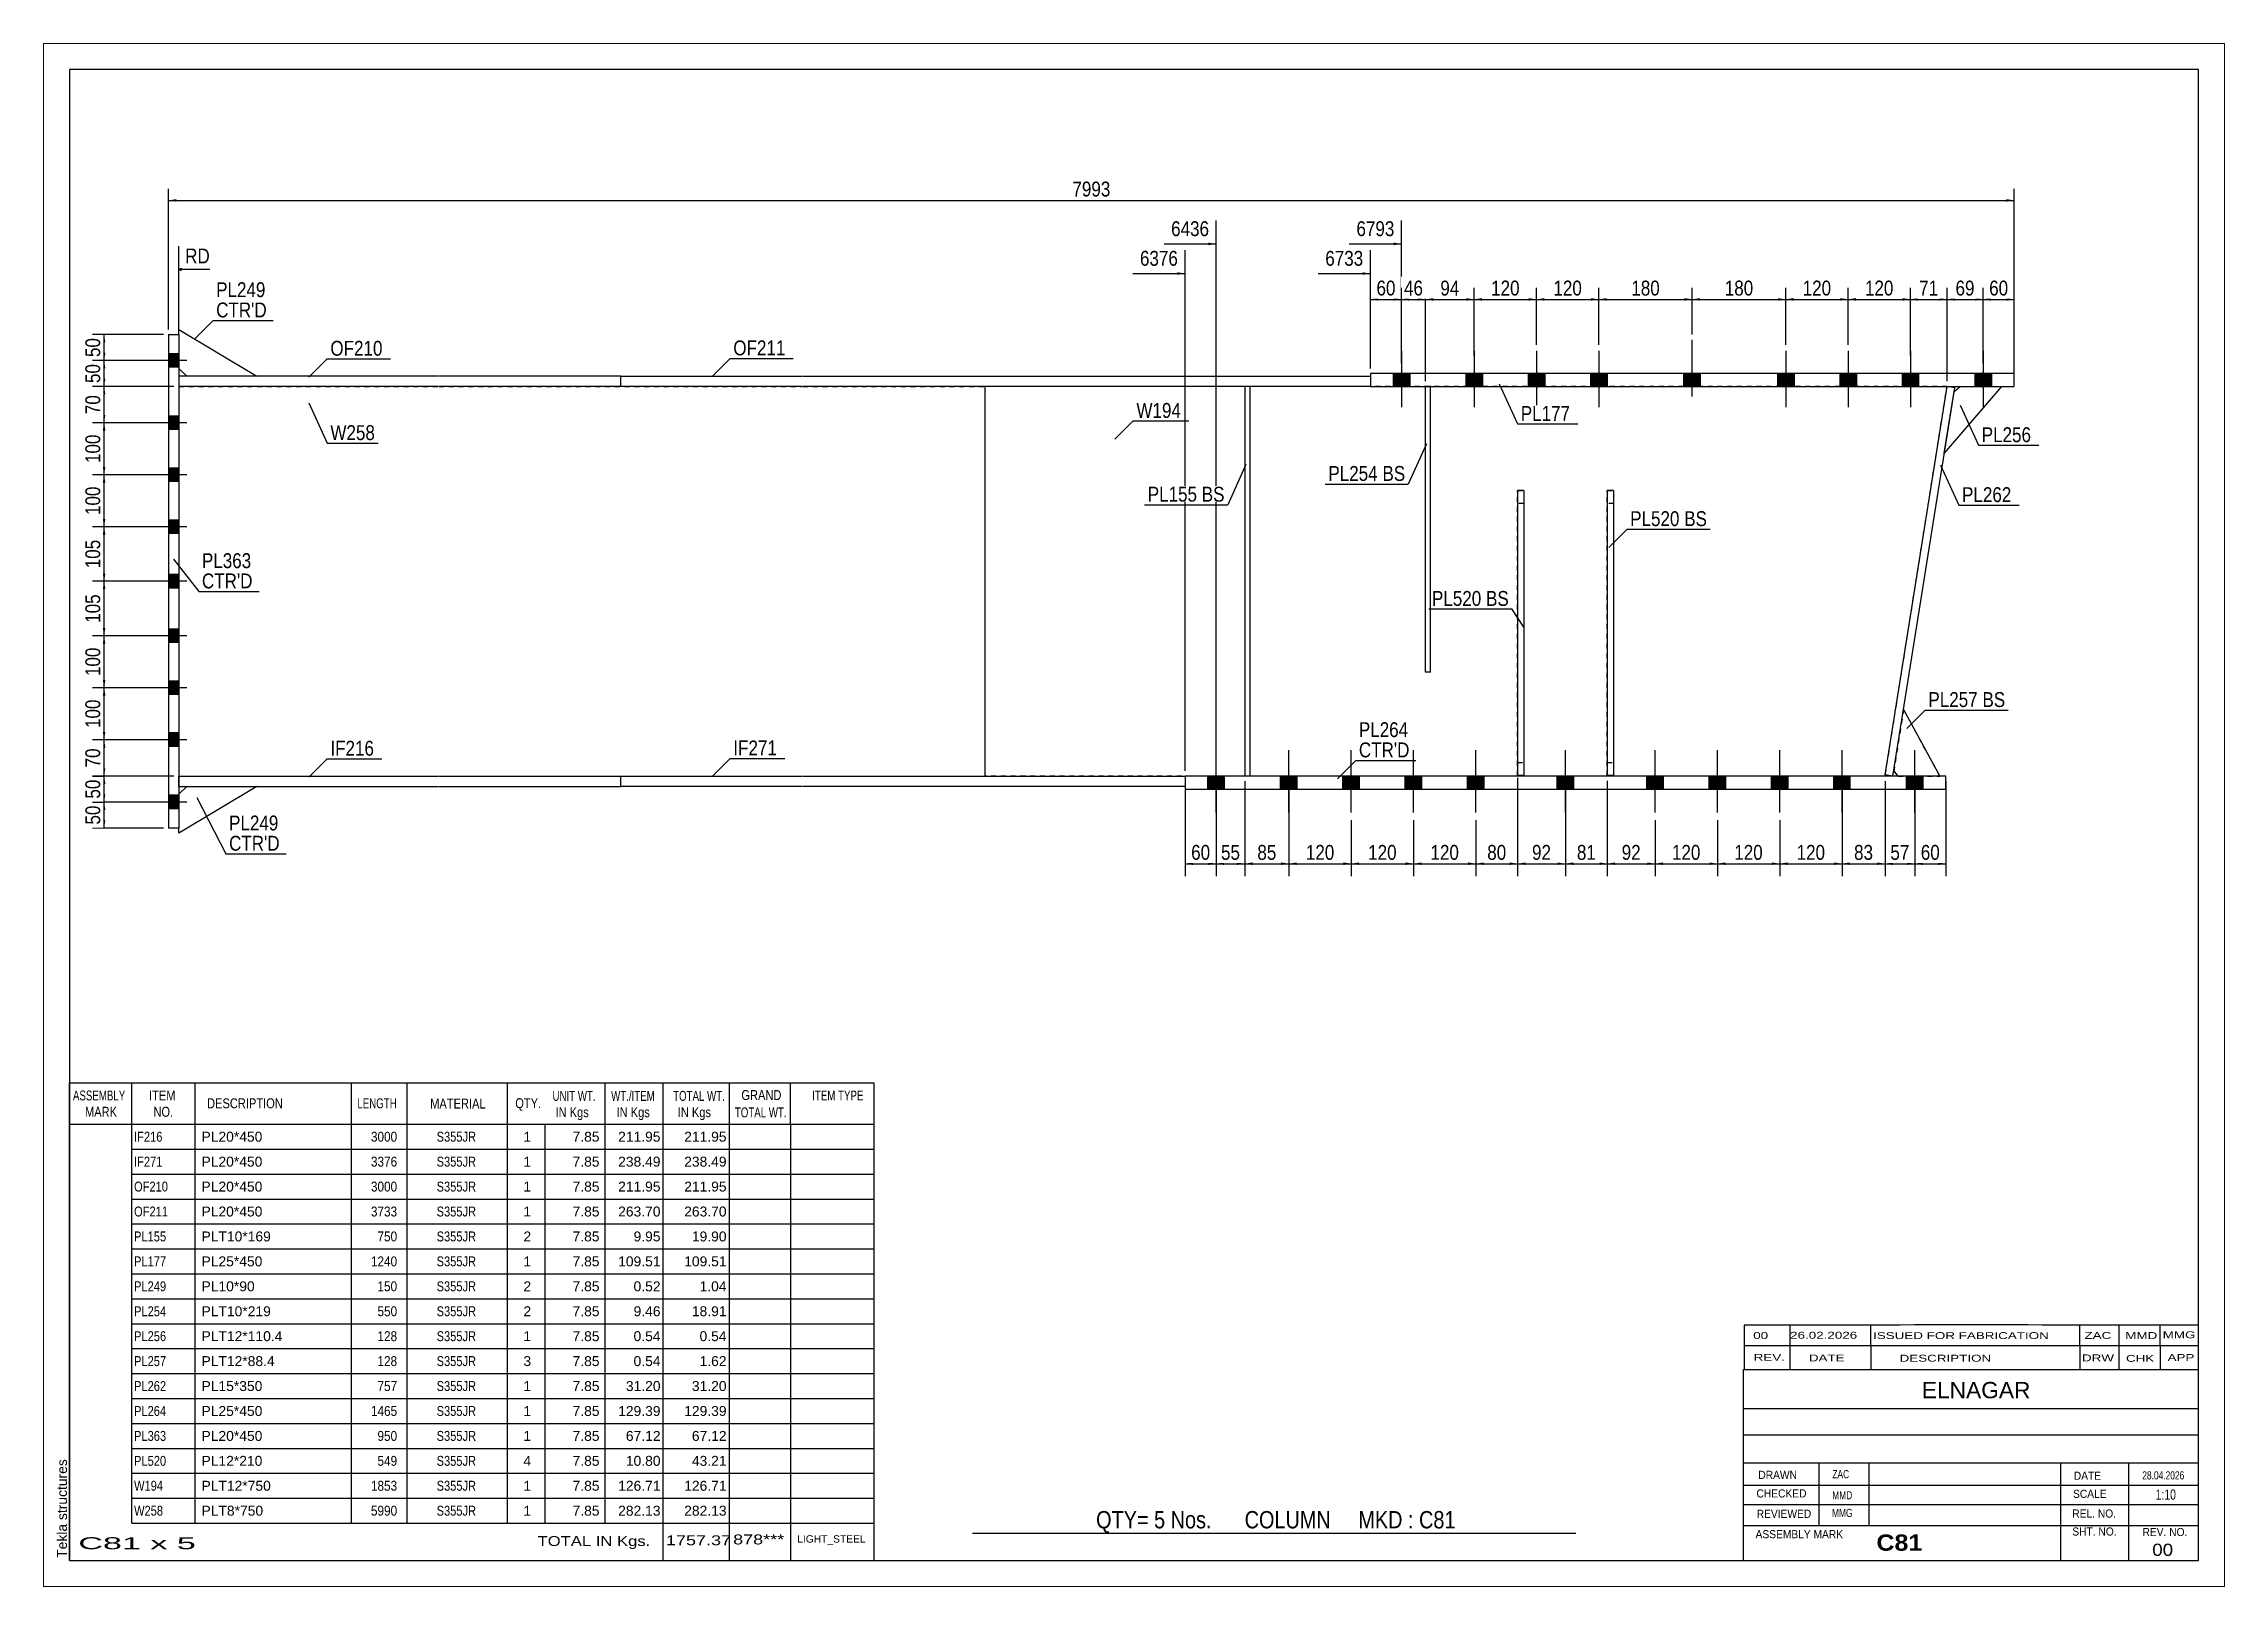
# Paper-space layout 'Layout1' of a CAD drawing. Header units: millimetres. Extents: x 0 to 420, y 0 to 297.
# The model-space entities are those that its viewports show. They can reach past a viewport. Long polylines and large blocks are cut down to what shows.
import ezdxf

# ---------------------------------------------------------------- set-up
doc = ezdxf.new("R2010")
doc.units = ezdxf.units.MM
doc.linetypes.add('DXK_LINE_DOT1', pattern=[1.8814, 0.9407, -0.9407])
doc.layers.add('Viewport layer', color=7, linetype='Continuous', plot=False)
doc.styles.add('Arial', font='ARIAL.TTF', dxfattribs={"height": 0.2})
doc.styles.add('Arial Bold', font='ARIALBD.TTF', dxfattribs={"height": 0.2})
doc.styles.add('Arial Narrow', font='ARIALN.TTF', dxfattribs={"height": 0.2})

# ---------------------------------------------------------------- blocks, each defined once
blk = doc.blocks.new('Unknown-622304019-1210')
at = {"color": 5, "linetype": 'Continuous'}
for p, q in [((89.43, 133.51), (-320.57, 133.51)), ((-320.57, 133.51), (-320.57, -153.49)), ((89.43, -153.49), (89.43, 133.51)), ((-320.57, -153.49), (89.43, -153.49))]:
    blk.add_line(p, q, dxfattribs=at)
at = {"color": 174, "linetype": 'Continuous', "style": 'Arial'}
blk.add_text('Tekla structures', height=1.9102, rotation=90, dxfattribs=at).set_placement((-321.07, -152.99))
blk = doc.blocks.new('Part-622304019-8122 - 1231')
at = {"color": 2, "linetype": 'Continuous'}
for p, q in [((29.12, -2.26), (41.01, 72.5)), ((30.6, -2.5), (42.49, 72.26)), ((42.49, 72.26), (41.01, 72.5)), ((30.6, -2.5), (29.12, -2.26))]:
    blk.add_line(p, q, dxfattribs=at)
at = {"color": 7, "linetype": 'DXK_LINE_DOT1'}
blk.add_line((41.01, 72.5), (41.01, 72.5), dxfattribs=at)
blk = doc.blocks.new('Part-622304019-8146 - 1231')
at = {"color": 7, "linetype": 'DXK_LINE_DOT1'}
for p, q in [((-41.69, -2.4), (-41.69, 52.5)), ((-41.69, 52.5), (-40.49, 52.5)), ((-40.49, 52.5), (-40.49, -2.4)), ((-40.49, 50), (-41.69, 50)), ((-41.69, 0.1), (-40.49, 0.1)), ((-40.49, -2.4), (-41.69, -2.4))]:
    blk.add_line(p, q, dxfattribs=at)
blk = doc.blocks.new('Part-622304019-8123 - 1231')
at = {"color": 2, "linetype": 'Continuous'}
for p, q in [((-94.23, 72.5), (-94.23, -2.5)), ((-93.23, 72.5), (-93.23, -2.5))]:
    blk.add_line(p, q, dxfattribs=at)
blk = doc.blocks.new('Part-622304019-8115 - 1231')
at = {"color": 2, "linetype": 'Continuous'}
for p, q in [((51.53, 72.5), (40.49, 59.66)), ((40.49, 59.66), (42.38, 71.51)), ((42.38, 71.51), (43.53, 72.5))]:
    blk.add_line(p, q, dxfattribs=at)
at = {"color": 7, "linetype": 'DXK_LINE_DOT1'}
blk.add_line((43.53, 72.5), (51.53, 72.5), dxfattribs=at)
blk = doc.blocks.new('Part-622304019-8116 - 1231')
at = {"color": 2, "linetype": 'Continuous'}
for p, q in [((-299.5, 74.5), (-299.5, 72.5)), ((-249.5, 74.5), (-299.5, 74.5)), ((-249.5, 72.5), (-299.5, 72.5)), ((-214.4, 74.5), (-249.4, 74.5)), ((-214.4, 72.5), (-249.4, 72.5)), ((-214.4, 72.5), (-214.4, 74.5))]:
    blk.add_line(p, q, dxfattribs=at)
blk = doc.blocks.new('Part-622304019-8117 - 1231')
at = {"color": 2, "linetype": 'Continuous'}
for p, q in [((-214.4, 74.5), (-179.4, 74.5)), ((-214.4, 72.5), (-214.4, 74.5)), ((-179.4, 72.5), (-214.4, 72.5)), ((-179.3, 74.5), (-70.05, 74.5)), ((-70.05, 72.5), (-179.3, 72.5)), ((-70.05, 74.5), (-70.05, 72.5))]:
    blk.add_line(p, q, dxfattribs=at)
blk = doc.blocks.new('Part-622304019-8120 - 1231')
at = {"color": 2, "linetype": 'Continuous'}
for p, q in [((-144.3, 72.5), (-144.3, -2.5)), ((29.12, -2.26), (29.08, -2.5))]:
    blk.add_line(p, q, dxfattribs=at)
at = {"color": 7, "linetype": 'DXK_LINE_DOT1'}
for p, q in [((41.01, 72.5), (-144.3, 72.5)), ((29.12, -2.26), (41.01, 72.5)), ((29.08, -2.5), (-144.3, -2.5))]:
    blk.add_line(p, q, dxfattribs=at)
blk = doc.blocks.new('Part-622304019-8121 - 1231')
at = {"color": 2, "linetype": 'Continuous'}
for p, q in [((-299.5, -4.5), (-299.5, -2.5)), ((-299.5, -2.5), (-249.5, -2.5)), ((-249.4, -2.5), (-214.4, -2.5)), ((-214.4, -4.5), (-214.4, -2.5)), ((-299.5, -4.5), (-249.5, -4.5)), ((-249.4, -4.5), (-214.4, -4.5))]:
    blk.add_line(p, q, dxfattribs=at)
blk = doc.blocks.new('Part-622304019-8124 - 1231')
at = {"color": 7, "linetype": 'DXK_LINE_DOT1'}
for p, q in [((-94.23, 72.5), (-94.23, -2.5)), ((-93.23, 72.5), (-93.23, -2.5))]:
    blk.add_line(p, q, dxfattribs=at)
blk = doc.blocks.new('Part-622304019-11452 - 1231')
at = {"color": 2, "linetype": 'Continuous'}
for p, q in [((53.95, 75), (-70.05, 75)), ((-70.05, 75), (-70.05, 72.5)), ((-70.05, 72.5), (53.95, 72.5)), ((53.95, 72.5), (53.95, 75))]:
    blk.add_line(p, q, dxfattribs=at)
blk = doc.blocks.new('Part-622304019-8125 - 1231')
at = {"color": 2, "linetype": 'Continuous'}
for p, q in [((40.79, -2.5), (-105.73, -2.5)), ((-105.73, -2.5), (-105.73, -5)), ((40.79, -5), (40.79, -2.5)), ((-105.73, -5), (40.79, -5))]:
    blk.add_line(p, q, dxfattribs=at)
blk = doc.blocks.new('Part-622304019-8128 - 1231')
at = {"color": 7, "linetype": 'DXK_LINE_DOT1'}
for p, q in [((32.64, 10.34), (30.76, -1.51)), ((39.6, -2.5), (32.64, 10.34)), ((30.76, -1.51), (31.6, -2.5)), ((31.6, -2.5), (39.6, -2.5))]:
    blk.add_line(p, q, dxfattribs=at)
blk = doc.blocks.new('Part-622304019-8130 - 1231')
at = {"color": 2, "linetype": 'Continuous'}
for p, q in [((32.64, 10.34), (39.6, -2.5)), ((31.6, -2.5), (30.76, -1.51))]:
    blk.add_line(p, q, dxfattribs=at)
blk = doc.blocks.new('Part-622304019-8134 - 1231')
at = {"color": 2, "linetype": 'Continuous'}
for p, q in [((-301.5, 82.5), (-299.5, 82.5)), ((-301.5, 82.5), (-301.5, -12.5)), ((-299.5, 82.5), (-299.5, -12.5)), ((-299.5, -12.5), (-301.5, -12.5))]:
    blk.add_line(p, q, dxfattribs=at)
blk = doc.blocks.new('Part-622304019-8137 - 1231')
at = {"color": 2, "linetype": 'Continuous'}
for p, q in [((-299.5, 82.5), (-299.5, 83.5)), ((-299.5, 83.5), (-284.5, 74.5)), ((-299.5, 76), (-298, 74.5))]:
    blk.add_line(p, q, dxfattribs=at)
at = {"color": 7, "linetype": 'DXK_LINE_DOT1'}
for p, q in [((-299.5, 82.5), (-299.5, 76)), ((-284.5, 74.5), (-298, 74.5))]:
    blk.add_line(p, q, dxfattribs=at)
blk = doc.blocks.new('Part-622304019-8139 - 1231')
at = {"color": 2, "linetype": 'Continuous'}
for p, q in [((-284.5, -4.5), (-299.5, -13.5)), ((-298, -4.5), (-299.5, -6)), ((-299.5, -13.5), (-299.5, -12.5))]:
    blk.add_line(p, q, dxfattribs=at)
at = {"color": 7, "linetype": 'DXK_LINE_DOT1'}
for p, q in [((-299.5, -6), (-299.5, -12.5)), ((-298, -4.5), (-284.5, -4.5))]:
    blk.add_line(p, q, dxfattribs=at)
blk = doc.blocks.new('Part-622304019-8141 - 1231')
at = {"color": 2, "linetype": 'Continuous'}
for p, q in [((-214.4, -4.5), (-214.4, -2.5)), ((-214.4, -2.5), (-179.4, -2.5)), ((-179.3, -2.5), (-105.73, -2.5)), ((-105.73, -2.5), (-105.73, -4.5)), ((-179.4, -4.5), (-214.4, -4.5)), ((-105.73, -4.5), (-179.3, -4.5))]:
    blk.add_line(p, q, dxfattribs=at)
blk = doc.blocks.new('Part-622304019-8144 - 1231')
at = {"color": 7, "linetype": 'DXK_LINE_DOT1'}
for p, q in [((-58.44, 72.5), (-59.44, 72.5)), ((-59.44, 17.5), (-59.44, 72.5)), ((-58.44, 17.5), (-58.44, 72.5)), ((-58.44, 17.5), (-59.44, 17.5))]:
    blk.add_line(p, q, dxfattribs=at)
blk = doc.blocks.new('Part-622304019-8145 - 1231')
at = {"color": 2, "linetype": 'Continuous'}
for p, q in [((-58.44, 72.5), (-59.44, 72.5)), ((-59.44, 17.5), (-59.44, 72.5)), ((-58.44, 17.5), (-58.44, 72.5)), ((-58.44, 17.5), (-59.44, 17.5))]:
    blk.add_line(p, q, dxfattribs=at)
blk = doc.blocks.new('Part-622304019-8148 - 1231')
at = {"color": 2, "linetype": 'Continuous'}
for p, q in [((-41.69, 52.5), (-41.69, -2.4)), ((-40.49, 52.5), (-41.69, 52.5)), ((-40.49, 52.5), (-40.49, -2.4)), ((-40.49, -2.4), (-41.69, -2.4))]:
    blk.add_line(p, q, dxfattribs=at)
blk = doc.blocks.new('Part-622304019-8150 - 1231')
at = {"color": 7, "linetype": 'DXK_LINE_DOT1'}
for p, q in [((-24.41, -2.4), (-24.41, 52.5)), ((-24.41, 52.5), (-23.21, 52.5)), ((-23.21, 52.5), (-23.21, -2.4)), ((-23.21, 50), (-24.41, 50)), ((-24.41, 0.1), (-23.21, 0.1)), ((-23.21, -2.4), (-24.41, -2.4))]:
    blk.add_line(p, q, dxfattribs=at)
blk = doc.blocks.new('Part-622304019-8152 - 1231')
at = {"color": 2, "linetype": 'Continuous'}
for p, q in [((-24.41, 52.5), (-24.41, -2.4)), ((-23.21, 52.5), (-24.41, 52.5)), ((-23.21, 52.5), (-23.21, -2.4)), ((-23.21, -2.4), (-24.41, -2.4))]:
    blk.add_line(p, q, dxfattribs=at)
blk = doc.blocks.new('Part-622304019-8154 - 1231')
at = {"color": 7, "linetype": 'DXK_LINE_DOT1'}
for p, q in [((-299.5, 72.5), (-299.5, -2.5)), ((-299.5, 72.5), (-249.5, 72.5)), ((-249.4, 72.5), (-179.4, 72.5)), ((-179.3, 72.5), (-144.3, 72.5)), ((-144.3, 72.5), (-144.3, -2.5)), ((-299.5, -2.5), (-249.5, -2.5)), ((-249.4, -2.5), (-179.4, -2.5)), ((-179.3, -2.5), (-144.3, -2.5))]:
    blk.add_line(p, q, dxfattribs=at)
blk = doc.blocks.new('Bolt-622304019-8155 - 1231')
at = {"linetype": 'Continuous'}
for points in [[(-62.45, 75), (-65.65, 75), (-65.65, 72.5), (-62.45, 72.5)], [(-62.45, 75), (-65.65, 75), (-65.65, 72.5), (-62.45, 72.5)], [(-48.45, 75), (-51.65, 75), (-51.65, 72.5), (-48.45, 72.5)], [(-48.45, 75), (-51.65, 75), (-51.65, 72.5), (-48.45, 72.5)], [(-36.45, 75), (-39.65, 75), (-39.65, 72.5), (-36.45, 72.5)], [(-36.45, 75), (-39.65, 75), (-39.65, 72.5), (-36.45, 72.5)], [(-24.45, 75), (-27.65, 75), (-27.65, 72.5), (-24.45, 72.5)], [(-24.45, 75), (-27.65, 75), (-27.65, 72.5), (-24.45, 72.5)], [(11.55, 75), (8.35, 75), (8.35, 72.5), (11.55, 72.5)], [(11.55, 75), (8.35, 75), (8.35, 72.5), (11.55, 72.5)], [(23.55, 75), (20.35, 75), (20.35, 72.5), (23.55, 72.5)], [(23.55, 75), (20.35, 75), (20.35, 72.5), (23.55, 72.5)], [(35.55, 75), (32.35, 75), (32.35, 72.5), (35.55, 72.5)], [(35.55, 75), (32.35, 75), (32.35, 72.5), (35.55, 72.5)], [(49.55, 75), (46.35, 75), (46.35, 72.5), (49.55, 72.5)], [(49.55, 75), (46.35, 75), (46.35, 72.5), (49.55, 72.5)]]:
    blk.add_hatch(color=3, dxfattribs=at).paths.add_polyline_path(points)
at = {"color": 3, "linetype": 'Continuous'}
for p, q in [((-64.05, 79.4), (-64.05, 68.5)), ((-64.05, 79.4), (-64.05, 68.5)), ((-50.05, 79.4), (-50.05, 68.5)), ((-50.05, 79.4), (-50.05, 68.5)), ((-38.05, 79.4), (-38.05, 68.5)), ((-38.05, 79.4), (-38.05, 68.5)), ((-26.05, 79.4), (-26.05, 68.5)), ((-26.05, 79.4), (-26.05, 68.5)), ((9.95, 79.4), (9.95, 68.5)), ((9.95, 79.4), (9.95, 68.5)), ((21.95, 79.4), (21.95, 68.5)), ((21.95, 79.4), (21.95, 68.5)), ((33.95, 79.4), (33.95, 68.5)), ((33.95, 79.4), (33.95, 68.5)), ((47.95, 79.4), (47.95, 68.5)), ((47.95, 79.4), (47.95, 68.5)), ((-65.65, 75), (-65.65, 72.5)), ((-65.65, 75), (-65.65, 72.5)), ((-62.45, 75), (-62.45, 72.5)), ((-62.45, 75), (-62.45, 72.5)), ((-51.65, 75), (-51.65, 72.5)), ((-51.65, 75), (-51.65, 72.5)), ((-48.45, 75), (-48.45, 72.5)), ((-48.45, 75), (-48.45, 72.5)), ((-39.65, 75), (-39.65, 72.5)), ((-39.65, 75), (-39.65, 72.5)), ((-36.45, 75), (-36.45, 72.5)), ((-36.45, 75), (-36.45, 72.5)), ((-27.65, 75), (-27.65, 72.5)), ((-27.65, 75), (-27.65, 72.5)), ((-24.45, 75), (-24.45, 72.5)), ((-24.45, 75), (-24.45, 72.5)), ((8.35, 75), (8.35, 72.5)), ((8.35, 75), (8.35, 72.5)), ((11.55, 75), (11.55, 72.5)), ((11.55, 75), (11.55, 72.5)), ((20.35, 75), (20.35, 72.5)), ((20.35, 75), (20.35, 72.5)), ((23.55, 75), (23.55, 72.5)), ((23.55, 75), (23.55, 72.5)), ((32.35, 75), (32.35, 72.5)), ((32.35, 75), (32.35, 72.5)), ((35.55, 75), (35.55, 72.5)), ((35.55, 75), (35.55, 72.5)), ((46.35, 75), (46.35, 72.5)), ((46.35, 75), (46.35, 72.5)), ((49.55, 75), (49.55, 72.5)), ((49.55, 75), (49.55, 72.5))]:
    blk.add_line(p, q, dxfattribs=at)
blk = doc.blocks.new('Bolt-622304019-8156 - 1231')
at = {"linetype": 'Continuous'}
blk.add_hatch(color=3, dxfattribs=at).paths.add_polyline_path([(-9.65, 72.5), (-6.45, 72.5), (-6.45, 75), (-9.65, 75)])
blk.add_hatch(color=3, dxfattribs=at).paths.add_polyline_path([(-9.65, 72.5), (-6.45, 72.5), (-6.45, 75), (-9.65, 75)])
at = {"color": 3, "linetype": 'Continuous'}
for p, q in [((-8.05, 70.6), (-8.05, 81.5)), ((-8.05, 70.6), (-8.05, 81.5)), ((-9.65, 72.5), (-9.65, 75)), ((-9.65, 72.5), (-9.65, 75)), ((-6.45, 72.5), (-6.45, 75)), ((-6.45, 72.5), (-6.45, 75))]:
    blk.add_line(p, q, dxfattribs=at)
blk = doc.blocks.new('Bolt-622304019-8161 - 1231')
at = {"linetype": 'Continuous'}
for points in [[(-98.13, -2.5), (-101.33, -2.5), (-101.33, -5), (-98.13, -5)], [(-98.13, -2.5), (-101.33, -2.5), (-101.33, -5), (-98.13, -5)], [(-98.13, -2.5), (-101.33, -2.5), (-101.33, -5), (-98.13, -5)], [(-98.13, -2.5), (-101.33, -2.5), (-101.33, -5), (-98.13, -5)], [(-84.13, -2.5), (-87.33, -2.5), (-87.33, -5), (-84.13, -5)], [(-84.13, -2.5), (-87.33, -2.5), (-87.33, -5), (-84.13, -5)], [(-84.13, -2.5), (-87.33, -2.5), (-87.33, -5), (-84.13, -5)], [(-84.13, -2.5), (-87.33, -2.5), (-87.33, -5), (-84.13, -5)], [(-72.13, -2.5), (-75.33, -2.5), (-75.33, -5), (-72.13, -5)], [(-72.13, -2.5), (-75.33, -2.5), (-75.33, -5), (-72.13, -5)], [(-72.13, -2.5), (-75.33, -2.5), (-75.33, -5), (-72.13, -5)], [(-72.13, -2.5), (-75.33, -2.5), (-75.33, -5), (-72.13, -5)], [(-60.13, -2.5), (-63.33, -2.5), (-63.33, -5), (-60.13, -5)], [(-60.13, -2.5), (-63.33, -2.5), (-63.33, -5), (-60.13, -5)], [(-60.13, -2.5), (-63.33, -2.5), (-63.33, -5), (-60.13, -5)], [(-60.13, -2.5), (-63.33, -2.5), (-63.33, -5), (-60.13, -5)], [(-48.13, -2.5), (-51.33, -2.5), (-51.33, -5), (-48.13, -5)], [(-48.13, -2.5), (-51.33, -2.5), (-51.33, -5), (-48.13, -5)], [(-48.13, -2.5), (-51.33, -2.5), (-51.33, -5), (-48.13, -5)], [(-48.13, -2.5), (-51.33, -2.5), (-51.33, -5), (-48.13, -5)], [(-30.87, -2.5), (-34.07, -2.5), (-34.07, -5), (-30.87, -5)], [(-30.87, -2.5), (-34.07, -2.5), (-34.07, -5), (-30.87, -5)], [(-30.87, -2.5), (-34.07, -2.5), (-34.07, -5), (-30.87, -5)], [(-30.87, -2.5), (-34.07, -2.5), (-34.07, -5), (-30.87, -5)], [(-13.61, -2.5), (-16.81, -2.5), (-16.81, -5), (-13.61, -5)], [(-13.61, -2.5), (-16.81, -2.5), (-16.81, -5), (-13.61, -5)], [(-13.61, -2.5), (-16.81, -2.5), (-16.81, -5), (-13.61, -5)], [(-13.61, -2.5), (-16.81, -2.5), (-16.81, -5), (-13.61, -5)], [(-1.61, -2.5), (-4.81, -2.5), (-4.81, -5), (-1.61, -5)], [(-1.61, -2.5), (-4.81, -2.5), (-4.81, -5), (-1.61, -5)], [(-1.61, -2.5), (-4.81, -2.5), (-4.81, -5), (-1.61, -5)], [(-1.61, -2.5), (-4.81, -2.5), (-4.81, -5), (-1.61, -5)], [(10.39, -2.5), (7.19, -2.5), (7.19, -5), (10.39, -5)], [(10.39, -2.5), (7.19, -2.5), (7.19, -5), (10.39, -5)], [(10.39, -2.5), (7.19, -2.5), (7.19, -5), (10.39, -5)], [(10.39, -2.5), (7.19, -2.5), (7.19, -5), (10.39, -5)], [(22.39, -2.5), (19.19, -2.5), (19.19, -5), (22.39, -5)], [(22.39, -2.5), (19.19, -2.5), (19.19, -5), (22.39, -5)], [(22.39, -2.5), (19.19, -2.5), (19.19, -5), (22.39, -5)], [(22.39, -2.5), (19.19, -2.5), (19.19, -5), (22.39, -5)], [(36.39, -2.5), (33.19, -2.5), (33.19, -5), (36.39, -5)], [(36.39, -2.5), (33.19, -2.5), (33.19, -5), (36.39, -5)], [(36.39, -2.5), (33.19, -2.5), (33.19, -5), (36.39, -5)], [(36.39, -2.5), (33.19, -2.5), (33.19, -5), (36.39, -5)]]:
    blk.add_hatch(color=3, dxfattribs=at).paths.add_polyline_path(points)
at = {"color": 3, "linetype": 'Continuous'}
for p, q in [((-99.73, -9.48), (-99.73, 2.5)), ((-99.73, -9.48), (-99.73, 2.5)), ((-99.73, -9.48), (-99.73, 2.5)), ((-99.73, -9.48), (-99.73, 2.5)), ((-85.73, -9.48), (-85.73, 2.5)), ((-85.73, -9.48), (-85.73, 2.5)), ((-85.73, -9.48), (-85.73, 2.5)), ((-85.73, -9.48), (-85.73, 2.5)), ((-73.73, -9.48), (-73.73, 2.5)), ((-73.73, -9.48), (-73.73, 2.5)), ((-73.73, -9.48), (-73.73, 2.5)), ((-73.73, -9.48), (-73.73, 2.5)), ((-61.73, -9.48), (-61.73, 2.5)), ((-61.73, -9.48), (-61.73, 2.5)), ((-61.73, -9.48), (-61.73, 2.5)), ((-61.73, -9.48), (-61.73, 2.5)), ((-49.73, -9.48), (-49.73, 2.5)), ((-49.73, -9.48), (-49.73, 2.5)), ((-49.73, -9.48), (-49.73, 2.5)), ((-49.73, -9.48), (-49.73, 2.5)), ((-32.47, -9.48), (-32.47, 2.5)), ((-32.47, -9.48), (-32.47, 2.5)), ((-32.47, -9.48), (-32.47, 2.5)), ((-32.47, -9.48), (-32.47, 2.5)), ((-15.21, -9.48), (-15.21, 2.5)), ((-15.21, -9.48), (-15.21, 2.5)), ((-15.21, -9.48), (-15.21, 2.5)), ((-15.21, -9.48), (-15.21, 2.5)), ((-3.21, -9.48), (-3.21, 2.5)), ((-3.21, -9.48), (-3.21, 2.5)), ((-3.21, -9.48), (-3.21, 2.5)), ((-3.21, -9.48), (-3.21, 2.5)), ((8.79, -9.48), (8.79, 2.5)), ((8.79, -9.48), (8.79, 2.5)), ((8.79, -9.48), (8.79, 2.5)), ((8.79, -9.48), (8.79, 2.5)), ((20.79, -9.48), (20.79, 2.5)), ((20.79, -9.48), (20.79, 2.5)), ((20.79, -9.48), (20.79, 2.5)), ((20.79, -9.48), (20.79, 2.5)), ((34.79, -9.48), (34.79, 2.5)), ((34.79, -9.48), (34.79, 2.5)), ((34.79, -9.48), (34.79, 2.5)), ((34.79, -9.48), (34.79, 2.5)), ((-101.33, -5), (-101.33, -2.5)), ((-101.33, -5), (-101.33, -2.5)), ((-101.33, -5), (-101.33, -2.5)), ((-101.33, -5), (-101.33, -2.5)), ((-98.13, -5), (-98.13, -2.5)), ((-98.13, -5), (-98.13, -2.5)), ((-98.13, -5), (-98.13, -2.5)), ((-98.13, -5), (-98.13, -2.5)), ((-87.33, -5), (-87.33, -2.5)), ((-87.33, -5), (-87.33, -2.5)), ((-87.33, -5), (-87.33, -2.5)), ((-87.33, -5), (-87.33, -2.5)), ((-84.13, -5), (-84.13, -2.5)), ((-84.13, -5), (-84.13, -2.5)), ((-84.13, -5), (-84.13, -2.5)), ((-84.13, -5), (-84.13, -2.5)), ((-75.33, -5), (-75.33, -2.5)), ((-75.33, -5), (-75.33, -2.5)), ((-75.33, -5), (-75.33, -2.5)), ((-75.33, -5), (-75.33, -2.5)), ((-72.13, -5), (-72.13, -2.5)), ((-72.13, -5), (-72.13, -2.5)), ((-72.13, -5), (-72.13, -2.5)), ((-72.13, -5), (-72.13, -2.5)), ((-63.33, -5), (-63.33, -2.5)), ((-63.33, -5), (-63.33, -2.5)), ((-63.33, -5), (-63.33, -2.5)), ((-63.33, -5), (-63.33, -2.5)), ((-60.13, -5), (-60.13, -2.5)), ((-60.13, -5), (-60.13, -2.5)), ((-60.13, -5), (-60.13, -2.5)), ((-60.13, -5), (-60.13, -2.5)), ((-51.33, -5), (-51.33, -2.5)), ((-51.33, -5), (-51.33, -2.5)), ((-51.33, -5), (-51.33, -2.5)), ((-51.33, -5), (-51.33, -2.5)), ((-48.13, -5), (-48.13, -2.5)), ((-48.13, -5), (-48.13, -2.5)), ((-48.13, -5), (-48.13, -2.5)), ((-48.13, -5), (-48.13, -2.5)), ((-34.07, -5), (-34.07, -2.5)), ((-34.07, -5), (-34.07, -2.5)), ((-34.07, -5), (-34.07, -2.5)), ((-34.07, -5), (-34.07, -2.5)), ((-30.87, -5), (-30.87, -2.5)), ((-30.87, -5), (-30.87, -2.5)), ((-30.87, -5), (-30.87, -2.5)), ((-30.87, -5), (-30.87, -2.5)), ((-16.81, -5), (-16.81, -2.5)), ((-16.81, -5), (-16.81, -2.5)), ((-16.81, -5), (-16.81, -2.5)), ((-16.81, -5), (-16.81, -2.5)), ((-13.61, -5), (-13.61, -2.5)), ((-13.61, -5), (-13.61, -2.5)), ((-13.61, -5), (-13.61, -2.5)), ((-13.61, -5), (-13.61, -2.5)), ((-4.81, -5), (-4.81, -2.5)), ((-4.81, -5), (-4.81, -2.5)), ((-4.81, -5), (-4.81, -2.5)), ((-4.81, -5), (-4.81, -2.5)), ((-1.61, -5), (-1.61, -2.5)), ((-1.61, -5), (-1.61, -2.5)), ((-1.61, -5), (-1.61, -2.5)), ((-1.61, -5), (-1.61, -2.5)), ((7.19, -5), (7.19, -2.5)), ((7.19, -5), (7.19, -2.5)), ((7.19, -5), (7.19, -2.5)), ((7.19, -5), (7.19, -2.5)), ((10.39, -5), (10.39, -2.5)), ((10.39, -5), (10.39, -2.5)), ((10.39, -5), (10.39, -2.5)), ((10.39, -5), (10.39, -2.5)), ((19.19, -5), (19.19, -2.5)), ((19.19, -5), (19.19, -2.5)), ((19.19, -5), (19.19, -2.5)), ((19.19, -5), (19.19, -2.5)), ((22.39, -5), (22.39, -2.5)), ((22.39, -5), (22.39, -2.5)), ((22.39, -5), (22.39, -2.5)), ((22.39, -5), (22.39, -2.5)), ((33.19, -5), (33.19, -2.5)), ((33.19, -5), (33.19, -2.5)), ((33.19, -5), (33.19, -2.5)), ((33.19, -5), (33.19, -2.5)), ((36.39, -5), (36.39, -2.5)), ((36.39, -5), (36.39, -2.5)), ((36.39, -5), (36.39, -2.5)), ((36.39, -5), (36.39, -2.5))]:
    blk.add_line(p, q, dxfattribs=at)
blk = doc.blocks.new('Bolt-622304019-8164 - 1231')
at = {"linetype": 'Continuous'}
for points in [[(-301.5, 78.8), (-301.5, 76.2), (-299.5, 76.2), (-299.5, 78.8)], [(-301.5, 78.8), (-301.5, 76.2), (-299.5, 76.2), (-299.5, 78.8)], [(-301.5, 66.8), (-301.5, 64.2), (-299.5, 64.2), (-299.5, 66.8)], [(-301.5, 66.8), (-301.5, 64.2), (-299.5, 64.2), (-299.5, 66.8)], [(-301.5, 56.8), (-301.5, 54.2), (-299.5, 54.2), (-299.5, 56.8)], [(-301.5, 56.8), (-301.5, 54.2), (-299.5, 54.2), (-299.5, 56.8)], [(-301.5, 46.8), (-301.5, 44.2), (-299.5, 44.2), (-299.5, 46.8)], [(-301.5, 46.8), (-301.5, 44.2), (-299.5, 44.2), (-299.5, 46.8)], [(-301.5, 36.3), (-301.5, 33.7), (-299.5, 33.7), (-299.5, 36.3)], [(-301.5, 36.3), (-301.5, 33.7), (-299.5, 33.7), (-299.5, 36.3)], [(-301.5, 25.8), (-301.5, 23.2), (-299.5, 23.2), (-299.5, 25.8)], [(-301.5, 25.8), (-301.5, 23.2), (-299.5, 23.2), (-299.5, 25.8)], [(-301.5, 15.8), (-301.5, 13.2), (-299.5, 13.2), (-299.5, 15.8)], [(-301.5, 15.8), (-301.5, 13.2), (-299.5, 13.2), (-299.5, 15.8)], [(-301.5, 5.8), (-301.5, 3.2), (-299.5, 3.2), (-299.5, 5.8)], [(-301.5, 5.8), (-301.5, 3.2), (-299.5, 3.2), (-299.5, 5.8)], [(-301.5, -6.2), (-301.5, -8.8), (-299.5, -8.8), (-299.5, -6.2)], [(-301.5, -6.2), (-301.5, -8.8), (-299.5, -8.8), (-299.5, -6.2)]]:
    blk.add_hatch(color=3, dxfattribs=at).paths.add_polyline_path(points)
at = {"color": 3, "linetype": 'Continuous'}
for p, q in [((-298, 77.5), (-307, 77.5)), ((-298, 77.5), (-307, 77.5)), ((-299.5, 78.8), (-301.5, 78.8)), ((-299.5, 78.8), (-301.5, 78.8)), ((-299.5, 76.2), (-301.5, 76.2)), ((-299.5, 76.2), (-301.5, 76.2)), ((-298, 65.5), (-307, 65.5)), ((-298, 65.5), (-307, 65.5)), ((-299.5, 66.8), (-301.5, 66.8)), ((-299.5, 66.8), (-301.5, 66.8)), ((-299.5, 64.2), (-301.5, 64.2)), ((-299.5, 64.2), (-301.5, 64.2)), ((-298, 55.5), (-307, 55.5)), ((-298, 55.5), (-307, 55.5)), ((-299.5, 56.8), (-301.5, 56.8)), ((-299.5, 56.8), (-301.5, 56.8)), ((-299.5, 54.2), (-301.5, 54.2)), ((-299.5, 54.2), (-301.5, 54.2)), ((-299.5, 46.8), (-301.5, 46.8)), ((-299.5, 46.8), (-301.5, 46.8)), ((-298, 45.5), (-307, 45.5)), ((-298, 45.5), (-307, 45.5)), ((-299.5, 44.2), (-301.5, 44.2)), ((-299.5, 44.2), (-301.5, 44.2)), ((-298, 35), (-307, 35)), ((-298, 35), (-307, 35)), ((-299.5, 36.3), (-301.5, 36.3)), ((-299.5, 36.3), (-301.5, 36.3)), ((-299.5, 33.7), (-301.5, 33.7)), ((-299.5, 33.7), (-301.5, 33.7)), ((-299.5, 25.8), (-301.5, 25.8)), ((-299.5, 25.8), (-301.5, 25.8)), ((-298, 24.5), (-307, 24.5)), ((-298, 24.5), (-307, 24.5)), ((-299.5, 23.2), (-301.5, 23.2)), ((-299.5, 23.2), (-301.5, 23.2)), ((-298, 14.5), (-307, 14.5)), ((-298, 14.5), (-307, 14.5)), ((-299.5, 15.8), (-301.5, 15.8)), ((-299.5, 15.8), (-301.5, 15.8)), ((-299.5, 13.2), (-301.5, 13.2)), ((-299.5, 13.2), (-301.5, 13.2)), ((-298, 4.5), (-307, 4.5)), ((-298, 4.5), (-307, 4.5)), ((-299.5, 5.8), (-301.5, 5.8)), ((-299.5, 5.8), (-301.5, 5.8)), ((-299.5, 3.2), (-301.5, 3.2)), ((-299.5, 3.2), (-301.5, 3.2)), ((-298, -7.5), (-307, -7.5)), ((-298, -7.5), (-307, -7.5)), ((-299.5, -6.2), (-301.5, -6.2)), ((-299.5, -6.2), (-301.5, -6.2)), ((-299.5, -8.8), (-301.5, -8.8)), ((-299.5, -8.8), (-301.5, -8.8))]:
    blk.add_line(p, q, dxfattribs=at)
blk = doc.blocks.new('StraightDimension-622304019-12564 - 1231')
at = {"linetype": 'Continuous'}
for points in [[(35.45, 89.02), (33.95, 89.27), (35.45, 89.52)], [(39.51, 89.52), (41.01, 89.27), (39.51, 89.02)]]:
    blk.add_hatch(color=7, dxfattribs=at).paths.add_polyline_path(points)
at = {"color": 7, "linetype": 'Continuous'}
for p, q in [((33.95, 78.44), (33.95, 91.52)), ((33.95, 89.27), (41.01, 89.27)), ((41.01, 73.5), (41.01, 91.52))]:
    blk.add_line(p, q, dxfattribs=at)
at = {"color": 0}
blk.add_wipeout([(39.91, 89.42), (39.91, 93.62), (35.05, 93.62), (35.05, 89.42)], dxfattribs=at)
at = {"color": 3, "style": 'Arial Narrow'}
blk.add_text('71', height=2.863, dxfattribs=at).set_placement((35.65, 90.02))
blk = doc.blocks.new('StraightDimension-622304019-11820 - 1231')
at = {"linetype": 'Continuous'}
blk.add_hatch(color=7, dxfattribs=at).paths.add_polyline_path([(-65.55, 100.2), (-64.05, 99.95), (-65.55, 99.7)])
at = {"color": 7, "linetype": 'Continuous'}
for p, q in [((-64.05, 76.97), (-64.05, 104.45)), ((-74.11, 99.95), (-64.05, 99.95))]:
    blk.add_line(p, q, dxfattribs=at)
at = {"color": 0}
blk.add_wipeout([(-64.82, 100.85), (-64.82, 105.05), (-73.33, 105.05), (-73.33, 100.85)], dxfattribs=at)
at = {"color": 3, "style": 'Arial Narrow'}
blk.add_text('6793', height=2.863, dxfattribs=at).set_placement((-72.73, 101.45))
blk = doc.blocks.new('StraightDimension-622304019-11307 - 1231')
at = {"linetype": 'Continuous'}
for points in [[(-314.17, 44), (-313.92, 45.5), (-313.67, 44)], [(-313.67, 36.5), (-313.92, 35), (-314.17, 36.5)]]:
    blk.add_hatch(color=7, dxfattribs=at).paths.add_polyline_path(points)
at = {"color": 7, "linetype": 'Continuous'}
for p, q in [((-306.25, 45.5), (-316.17, 45.5)), ((-313.92, 35), (-313.92, 45.5)), ((-306.25, 35), (-316.17, 35))]:
    blk.add_line(p, q, dxfattribs=at)
at = {"color": 0}
blk.add_wipeout([(-314.07, 43.59), (-318.27, 43.59), (-318.27, 36.91), (-314.07, 36.91)], dxfattribs=at)
at = {"color": 3, "style": 'Arial Narrow'}
blk.add_text('105', height=2.863, rotation=90.0002, dxfattribs=at).set_placement((-314.67, 37.51))
blk = doc.blocks.new('StraightDimension-622304019-11302 - 1231')
at = {"linetype": 'Continuous'}
for points in [[(-314.17, 81), (-313.92, 82.5), (-313.67, 81)], [(-313.67, 79), (-313.92, 77.5), (-314.17, 79)]]:
    blk.add_hatch(color=7, dxfattribs=at).paths.add_polyline_path(points)
at = {"color": 7, "linetype": 'Continuous'}
for p, q in [((-302.5, 82.5), (-316.17, 82.5)), ((-313.92, 77.5), (-313.92, 82.5)), ((-306.25, 77.5), (-316.17, 77.5))]:
    blk.add_line(p, q, dxfattribs=at)
at = {"color": 0}
blk.add_wipeout([(-314.07, 82.43), (-318.27, 82.43), (-318.27, 77.57), (-314.07, 77.57)], dxfattribs=at)
at = {"color": 3, "style": 'Arial Narrow'}
blk.add_text('50', height=2.863, rotation=90.0002, dxfattribs=at).set_placement((-314.67, 78.17))
blk = doc.blocks.new('StraightDimension-622304019-11308 - 1231')
at = {"linetype": 'Continuous'}
for points in [[(-314.17, 33.5), (-313.92, 35), (-313.67, 33.5)], [(-313.67, 26), (-313.92, 24.5), (-314.17, 26)]]:
    blk.add_hatch(color=7, dxfattribs=at).paths.add_polyline_path(points)
at = {"color": 7, "linetype": 'Continuous'}
for p, q in [((-306.25, 35), (-316.17, 35)), ((-313.92, 24.5), (-313.92, 35)), ((-306.25, 24.5), (-316.17, 24.5))]:
    blk.add_line(p, q, dxfattribs=at)
at = {"color": 0}
blk.add_wipeout([(-314.07, 33.09), (-318.27, 33.09), (-318.27, 26.41), (-314.07, 26.41)], dxfattribs=at)
at = {"color": 3, "style": 'Arial Narrow'}
blk.add_text('105', height=2.863, rotation=90.0002, dxfattribs=at).set_placement((-314.67, 27.01))
blk = doc.blocks.new('StraightDimension-622304019-11823 - 1231')
at = {"linetype": 'Continuous'}
blk.add_hatch(color=7, dxfattribs=at).paths.add_polyline_path([(-107.23, 94.5), (-105.73, 94.25), (-107.23, 94)])
at = {"color": 7, "linetype": 'Continuous'}
for p, q in [((-105.73, -1.5), (-105.73, 98.75)), ((-115.79, 94.25), (-105.73, 94.25))]:
    blk.add_line(p, q, dxfattribs=at)
at = {"color": 0, "linetype": 'Continuous'}
blk.add_wipeout([(-292.97, 95.6), (-292.97, 99.8), (-298.91, 99.8), (-298.91, 95.6)], dxfattribs=at)
at = {"color": 7, "linetype": 'Continuous'}
for p, q in [((-299.5, 83.5), (-299.5, 99.5)), ((-299, 95.25), (-299.5, 95)), ((-299, 94.75), (-299.5, 95)), ((-293.57, 95), (-299.5, 95))]:
    blk.add_line(p, q, dxfattribs=at)
at = {"color": 3, "linetype": 'Continuous', "style": 'Arial Narrow'}
blk.add_text('RD', height=2.863, dxfattribs=at).set_placement((-298.31, 96.2))
at = {"color": 0}
blk.add_wipeout([(-106.5, 95.15), (-106.5, 99.35), (-115.02, 99.35), (-115.02, 95.15)], dxfattribs=at)
at = {"color": 3, "style": 'Arial Narrow'}
blk.add_text('6376', height=2.863, dxfattribs=at).set_placement((-114.42, 95.75))
blk = doc.blocks.new('StraightDimension-622304019-11313 - 1231')
at = {"linetype": 'Continuous'}
for points in [[(-314.17, -9), (-313.92, -7.5), (-313.67, -9)], [(-313.67, -11), (-313.92, -12.5), (-314.17, -11)]]:
    blk.add_hatch(color=7, dxfattribs=at).paths.add_polyline_path(points)
at = {"color": 7, "linetype": 'Continuous'}
for p, q in [((-306.25, -7.5), (-316.17, -7.5)), ((-313.92, -12.5), (-313.92, -7.5)), ((-302.5, -12.5), (-316.17, -12.5))]:
    blk.add_line(p, q, dxfattribs=at)
at = {"color": 0}
blk.add_wipeout([(-314.07, -7.57), (-318.27, -7.57), (-318.27, -12.43), (-314.07, -12.43)], dxfattribs=at)
at = {"color": 3, "style": 'Arial Narrow'}
blk.add_text('50', height=2.863, rotation=90.0002, dxfattribs=at).set_placement((-314.67, -11.83))
blk = doc.blocks.new('StraightDimension-622304019-11312 - 1231')
at = {"linetype": 'Continuous'}
for points in [[(-314.17, -4), (-313.92, -2.5), (-313.67, -4)], [(-313.67, -6), (-313.92, -7.5), (-314.17, -6)]]:
    blk.add_hatch(color=7, dxfattribs=at).paths.add_polyline_path(points)
at = {"color": 7, "linetype": 'Continuous'}
for p, q in [((-300.5, -2.5), (-316.17, -2.5)), ((-313.92, -7.5), (-313.92, -2.5)), ((-306.25, -7.5), (-316.17, -7.5))]:
    blk.add_line(p, q, dxfattribs=at)
at = {"color": 0}
blk.add_wipeout([(-314.07, -2.57), (-318.27, -2.57), (-318.27, -7.43), (-314.07, -7.43)], dxfattribs=at)
at = {"color": 3, "style": 'Arial Narrow'}
blk.add_text('50', height=2.863, rotation=90.0002, dxfattribs=at).set_placement((-314.67, -6.83))
blk = doc.blocks.new('StraightDimension-622304019-11821 - 1231')
at = {"linetype": 'Continuous'}
blk.add_hatch(color=7, dxfattribs=at).paths.add_polyline_path([(-71.55, 94.5), (-70.05, 94.25), (-71.55, 94)])
at = {"color": 7, "linetype": 'Continuous'}
for p, q in [((-70.05, 76), (-70.05, 98.75)), ((-80.11, 94.25), (-70.05, 94.25))]:
    blk.add_line(p, q, dxfattribs=at)
at = {"color": 0}
blk.add_wipeout([(-70.82, 95.15), (-70.82, 99.35), (-79.33, 99.35), (-79.33, 95.15)], dxfattribs=at)
at = {"color": 3, "style": 'Arial Narrow'}
blk.add_text('6733', height=2.863, dxfattribs=at).set_placement((-78.73, 95.75))
blk = doc.blocks.new('StraightDimension-622304019-11311 - 1231')
at = {"linetype": 'Continuous'}
for points in [[(-314.17, 3), (-313.92, 4.5), (-313.67, 3)], [(-313.67, -1), (-313.92, -2.5), (-314.17, -1)]]:
    blk.add_hatch(color=7, dxfattribs=at).paths.add_polyline_path(points)
at = {"color": 7, "linetype": 'Continuous'}
for p, q in [((-306.25, 4.5), (-316.17, 4.5)), ((-313.92, -2.5), (-313.92, 4.5)), ((-300.5, -2.5), (-316.17, -2.5))]:
    blk.add_line(p, q, dxfattribs=at)
at = {"color": 0}
blk.add_wipeout([(-314.07, 3.43), (-318.27, 3.43), (-318.27, -1.43), (-314.07, -1.43)], dxfattribs=at)
at = {"color": 3, "style": 'Arial Narrow'}
blk.add_text('70', height=2.863, rotation=90.0002, dxfattribs=at).set_placement((-314.67, -0.83))
blk = doc.blocks.new('StraightDimension-622304019-12569 - 1231')
at = {"linetype": 'Continuous'}
for points in [[(-36.55, 89.02), (-38.05, 89.27), (-36.55, 89.52)], [(-27.55, 89.52), (-26.05, 89.27), (-27.55, 89.02)]]:
    blk.add_hatch(color=7, dxfattribs=at).paths.add_polyline_path(points)
at = {"color": 7, "linetype": 'Continuous'}
for p, q in [((-38.05, 80.5), (-38.05, 91.52)), ((-38.05, 89.27), (-26.05, 89.27)), ((-26.05, 80.5), (-26.05, 91.52))]:
    blk.add_line(p, q, dxfattribs=at)
at = {"color": 0}
blk.add_wipeout([(-28.7, 89.42), (-28.7, 93.62), (-35.39, 93.62), (-35.39, 89.42)], dxfattribs=at)
at = {"color": 3, "style": 'Arial Narrow'}
blk.add_text('120', height=2.863, dxfattribs=at).set_placement((-34.79, 90.02))
blk = doc.blocks.new('StraightDimension-622304019-13464 - 1231')
at = {"linetype": 'Continuous'}
for points in [[(22.29, -19.62), (20.79, -19.37), (22.29, -19.12)], [(27.58, -19.12), (29.08, -19.37), (27.58, -19.62)]]:
    blk.add_hatch(color=7, dxfattribs=at).paths.add_polyline_path(points)
at = {"color": 7, "linetype": 'Continuous'}
for p, q in [((20.79, -3.5), (20.79, -21.77)), ((29.08, -3.5), (29.08, -21.77)), ((20.79, -19.37), (29.08, -19.37))]:
    blk.add_line(p, q, dxfattribs=at)
at = {"color": 0}
blk.add_wipeout([(27.36, -19.22), (27.36, -15.02), (22.51, -15.02), (22.51, -19.22)], dxfattribs=at)
at = {"color": 3, "style": 'Arial Narrow'}
blk.add_text('83', height=2.863, dxfattribs=at).set_placement((23.11, -18.62))
blk = doc.blocks.new('StraightDimension-622304019-11305 - 1231')
at = {"linetype": 'Continuous'}
for points in [[(-314.17, 64.02), (-313.92, 65.52), (-313.67, 64.02)], [(-313.67, 57), (-313.92, 55.5), (-314.17, 57)]]:
    blk.add_hatch(color=7, dxfattribs=at).paths.add_polyline_path(points)
at = {"color": 7, "linetype": 'Continuous'}
for p, q in [((-306.25, 65.52), (-316.17, 65.52)), ((-313.92, 55.5), (-313.92, 65.52)), ((-306.25, 55.5), (-316.17, 55.5))]:
    blk.add_line(p, q, dxfattribs=at)
at = {"color": 0}
blk.add_wipeout([(-314.07, 63.85), (-318.27, 63.85), (-318.27, 57.17), (-314.07, 57.17)], dxfattribs=at)
at = {"color": 3, "style": 'Arial Narrow'}
blk.add_text('100', height=2.863, rotation=90.0002, dxfattribs=at).set_placement((-314.67, 57.77))
blk = doc.blocks.new('StraightDimension-622304019-13474 - 1231')
at = {"linetype": 'Continuous'}
for points in [[(-84.23, -19.62), (-85.73, -19.37), (-84.23, -19.12)], [(-75.23, -19.12), (-73.73, -19.37), (-75.23, -19.62)]]:
    blk.add_hatch(color=7, dxfattribs=at).paths.add_polyline_path(points)
at = {"color": 7, "linetype": 'Continuous'}
for p, q in [((-85.73, -3.5), (-85.73, -21.77)), ((-73.73, -11), (-73.73, -21.77)), ((-85.73, -19.37), (-73.73, -19.37))]:
    blk.add_line(p, q, dxfattribs=at)
at = {"color": 0}
blk.add_wipeout([(-76.39, -19.22), (-76.39, -15.02), (-83.07, -15.02), (-83.07, -19.22)], dxfattribs=at)
at = {"color": 3, "style": 'Arial Narrow'}
blk.add_text('120', height=2.863, dxfattribs=at).set_placement((-82.47, -18.62))
blk = doc.blocks.new('StraightDimension-622304019-11306 - 1231')
at = {"linetype": 'Continuous'}
for points in [[(-314.17, 54), (-313.92, 55.5), (-313.67, 54)], [(-313.67, 47), (-313.92, 45.5), (-314.17, 47)]]:
    blk.add_hatch(color=7, dxfattribs=at).paths.add_polyline_path(points)
at = {"color": 7, "linetype": 'Continuous'}
for p, q in [((-306.25, 55.5), (-316.17, 55.5)), ((-313.92, 45.5), (-313.92, 55.5)), ((-306.25, 45.5), (-316.17, 45.5))]:
    blk.add_line(p, q, dxfattribs=at)
at = {"color": 0}
blk.add_wipeout([(-314.07, 53.84), (-318.27, 53.84), (-318.27, 47.16), (-314.07, 47.16)], dxfattribs=at)
at = {"color": 3, "style": 'Arial Narrow'}
blk.add_text('100', height=2.863, rotation=90.0002, dxfattribs=at).set_placement((-314.67, 47.76))
blk = doc.blocks.new('StraightDimension-622304019-1991 - 1231')
at = {"linetype": 'Continuous'}
for points in [[(-300, 108.08), (-301.5, 108.33), (-300, 108.58)], [(52.45, 108.58), (53.95, 108.33), (52.45, 108.08)]]:
    blk.add_hatch(color=7, dxfattribs=at).paths.add_polyline_path(points)
at = {"color": 7, "linetype": 'Continuous'}
for p, q in [((-301.5, 83.5), (-301.5, 110.58)), ((53.95, 73.5), (53.95, 110.58)), ((-301.5, 108.33), (53.95, 108.33))]:
    blk.add_line(p, q, dxfattribs=at)
at = {"color": 0}
blk.add_wipeout([(-119.52, 108.48), (-119.52, 112.68), (-128.03, 112.68), (-128.03, 108.48)], dxfattribs=at)
at = {"color": 3, "style": 'Arial Narrow'}
blk.add_text('7993', height=2.863, dxfattribs=at).set_placement((-127.43, 109.08))
blk = doc.blocks.new('StraightDimension-622304019-11303 - 1231')
at = {"linetype": 'Continuous'}
for points in [[(-314.17, 76), (-313.92, 77.5), (-313.67, 76)], [(-313.67, 74), (-313.92, 72.5), (-314.17, 74)]]:
    blk.add_hatch(color=7, dxfattribs=at).paths.add_polyline_path(points)
at = {"color": 7, "linetype": 'Continuous'}
for p, q in [((-306.25, 77.5), (-316.17, 77.5)), ((-313.92, 72.5), (-313.92, 77.5)), ((-300.5, 72.5), (-316.17, 72.5))]:
    blk.add_line(p, q, dxfattribs=at)
at = {"color": 0}
blk.add_wipeout([(-314.07, 77.43), (-318.27, 77.43), (-318.27, 72.57), (-314.07, 72.57)], dxfattribs=at)
at = {"color": 3, "style": 'Arial Narrow'}
blk.add_text('50', height=2.863, rotation=90.0002, dxfattribs=at).set_placement((-314.67, 73.17))
blk = doc.blocks.new('StraightDimension-622304019-11304 - 1231')
at = {"linetype": 'Continuous'}
for points in [[(-314.17, 71), (-313.92, 72.5), (-313.67, 71)], [(-313.67, 67.02), (-313.92, 65.52), (-314.17, 67.02)]]:
    blk.add_hatch(color=7, dxfattribs=at).paths.add_polyline_path(points)
at = {"color": 7, "linetype": 'Continuous'}
for p, q in [((-300.5, 72.5), (-316.17, 72.5)), ((-313.92, 65.52), (-313.92, 72.5)), ((-306.25, 65.52), (-316.17, 65.52))]:
    blk.add_line(p, q, dxfattribs=at)
at = {"color": 0}
blk.add_wipeout([(-314.07, 71.44), (-318.27, 71.44), (-318.27, 66.58), (-314.07, 66.58)], dxfattribs=at)
at = {"color": 3, "style": 'Arial Narrow'}
blk.add_text('70', height=2.863, rotation=90.0002, dxfattribs=at).set_placement((-314.67, 67.18))
blk = doc.blocks.new('StraightDimension-622304019-13477 - 1231')
at = {"linetype": 'Continuous'}
for points in [[(-104.23, -19.62), (-105.73, -19.37), (-104.23, -19.12)], [(-101.23, -19.12), (-99.73, -19.37), (-101.23, -19.62)]]:
    blk.add_hatch(color=7, dxfattribs=at).paths.add_polyline_path(points)
at = {"color": 7, "linetype": 'Continuous'}
for p, q in [((-105.73, -3.5), (-105.73, -21.77)), ((-99.73, -3.5), (-99.73, -21.77)), ((-105.73, -19.37), (-99.73, -19.37))]:
    blk.add_line(p, q, dxfattribs=at)
at = {"color": 0}
blk.add_wipeout([(-100.3, -19.22), (-100.3, -15.02), (-105.16, -15.02), (-105.16, -19.22)], dxfattribs=at)
at = {"color": 3, "style": 'Arial Narrow'}
blk.add_text('60', height=2.863, dxfattribs=at).set_placement((-104.56, -18.62))
blk = doc.blocks.new('StraightDimension-622304019-11309 - 1231')
at = {"linetype": 'Continuous'}
for points in [[(-314.17, 23), (-313.92, 24.5), (-313.67, 23)], [(-313.67, 16), (-313.92, 14.5), (-314.17, 16)]]:
    blk.add_hatch(color=7, dxfattribs=at).paths.add_polyline_path(points)
at = {"color": 7, "linetype": 'Continuous'}
for p, q in [((-306.25, 24.5), (-316.17, 24.5)), ((-313.92, 14.5), (-313.92, 24.5)), ((-306.25, 14.5), (-316.17, 14.5))]:
    blk.add_line(p, q, dxfattribs=at)
at = {"color": 0}
blk.add_wipeout([(-314.07, 22.84), (-318.27, 22.84), (-318.27, 16.16), (-314.07, 16.16)], dxfattribs=at)
at = {"color": 3, "style": 'Arial Narrow'}
blk.add_text('100', height=2.863, rotation=90.0002, dxfattribs=at).set_placement((-314.67, 16.76))
blk = doc.blocks.new('StraightDimension-622304019-11310 - 1231')
at = {"linetype": 'Continuous'}
for points in [[(-314.17, 13), (-313.92, 14.5), (-313.67, 13)], [(-313.67, 6), (-313.92, 4.5), (-314.17, 6)]]:
    blk.add_hatch(color=7, dxfattribs=at).paths.add_polyline_path(points)
at = {"color": 7, "linetype": 'Continuous'}
for p, q in [((-306.25, 14.5), (-316.17, 14.5)), ((-313.92, 4.5), (-313.92, 14.5)), ((-306.25, 4.5), (-316.17, 4.5))]:
    blk.add_line(p, q, dxfattribs=at)
at = {"color": 0}
blk.add_wipeout([(-314.07, 12.84), (-318.27, 12.84), (-318.27, 6.16), (-314.07, 6.16)], dxfattribs=at)
at = {"color": 3, "style": 'Arial Narrow'}
blk.add_text('100', height=2.863, rotation=90.0002, dxfattribs=at).set_placement((-314.67, 6.76))
blk = doc.blocks.new('StraightDimension-622304019-11822 - 1231')
at = {"linetype": 'Continuous'}
blk.add_hatch(color=7, dxfattribs=at).paths.add_polyline_path([(-101.23, 100.2), (-99.73, 99.95), (-101.23, 99.7)])
at = {"color": 7, "linetype": 'Continuous'}
for p, q in [((-99.73, -1.5), (-99.73, 104.45)), ((-109.79, 99.95), (-99.73, 99.95))]:
    blk.add_line(p, q, dxfattribs=at)
at = {"color": 0}
blk.add_wipeout([(-100.5, 100.85), (-100.5, 105.05), (-109.02, 105.05), (-109.02, 100.85)], dxfattribs=at)
at = {"color": 3, "style": 'Arial Narrow'}
blk.add_text('6436', height=2.863, dxfattribs=at).set_placement((-108.42, 101.45))
blk = doc.blocks.new('StraightDimension-622304019-12562 - 1231')
at = {"linetype": 'Continuous'}
for points in [[(49.45, 89.02), (47.95, 89.27), (49.45, 89.52)], [(52.45, 89.52), (53.95, 89.27), (52.45, 89.02)]]:
    blk.add_hatch(color=7, dxfattribs=at).paths.add_polyline_path(points)
at = {"color": 7, "linetype": 'Continuous'}
for p, q in [((47.95, 76.97), (47.95, 91.52)), ((47.95, 89.27), (53.95, 89.27)), ((53.95, 73.5), (53.95, 91.52))]:
    blk.add_line(p, q, dxfattribs=at)
at = {"color": 0}
blk.add_wipeout([(53.38, 89.42), (53.38, 93.62), (48.53, 93.62), (48.53, 89.42)], dxfattribs=at)
at = {"color": 3, "style": 'Arial Narrow'}
blk.add_text('60', height=2.863, dxfattribs=at).set_placement((49.13, 90.02))
blk = doc.blocks.new('StraightDimension-622304019-12563 - 1231')
at = {"linetype": 'Continuous'}
for points in [[(42.51, 89.02), (41.01, 89.27), (42.51, 89.52)], [(46.45, 89.52), (47.95, 89.27), (46.45, 89.02)]]:
    blk.add_hatch(color=7, dxfattribs=at).paths.add_polyline_path(points)
at = {"color": 7, "linetype": 'Continuous'}
for p, q in [((41.01, 73.5), (41.01, 91.52)), ((41.01, 89.27), (47.95, 89.27)), ((47.95, 76.97), (47.95, 91.52))]:
    blk.add_line(p, q, dxfattribs=at)
at = {"color": 0}
blk.add_wipeout([(46.91, 89.42), (46.91, 93.62), (42.05, 93.62), (42.05, 89.42)], dxfattribs=at)
at = {"color": 3, "style": 'Arial Narrow'}
blk.add_text('69', height=2.863, dxfattribs=at).set_placement((42.65, 90.02))
blk = doc.blocks.new('StraightDimension-622304019-12565 - 1231')
at = {"linetype": 'Continuous'}
for points in [[(23.45, 89.02), (21.95, 89.27), (23.45, 89.52)], [(32.45, 89.52), (33.95, 89.27), (32.45, 89.02)]]:
    blk.add_hatch(color=7, dxfattribs=at).paths.add_polyline_path(points)
at = {"color": 7, "linetype": 'Continuous'}
for p, q in [((21.95, 80.5), (21.95, 91.52)), ((21.95, 89.27), (33.95, 89.27)), ((33.95, 78.44), (33.95, 91.52))]:
    blk.add_line(p, q, dxfattribs=at)
at = {"color": 0}
blk.add_wipeout([(31.3, 89.42), (31.3, 93.62), (24.61, 93.62), (24.61, 89.42)], dxfattribs=at)
at = {"color": 3, "style": 'Arial Narrow'}
blk.add_text('120', height=2.863, dxfattribs=at).set_placement((25.21, 90.02))
blk = doc.blocks.new('StraightDimension-622304019-12566 - 1231')
at = {"linetype": 'Continuous'}
for points in [[(11.45, 89.02), (9.95, 89.27), (11.45, 89.52)], [(20.45, 89.52), (21.95, 89.27), (20.45, 89.02)]]:
    blk.add_hatch(color=7, dxfattribs=at).paths.add_polyline_path(points)
at = {"color": 7, "linetype": 'Continuous'}
for p, q in [((9.95, 80.5), (9.95, 91.52)), ((9.95, 89.27), (21.95, 89.27)), ((21.95, 80.5), (21.95, 91.52))]:
    blk.add_line(p, q, dxfattribs=at)
at = {"color": 0}
blk.add_wipeout([(19.3, 89.42), (19.3, 93.62), (12.61, 93.62), (12.61, 89.42)], dxfattribs=at)
at = {"color": 3, "style": 'Arial Narrow'}
blk.add_text('120', height=2.863, dxfattribs=at).set_placement((13.21, 90.02))
blk = doc.blocks.new('StraightDimension-622304019-12567 - 1231')
at = {"linetype": 'Continuous'}
for points in [[(-6.55, 89.02), (-8.05, 89.27), (-6.55, 89.52)], [(8.45, 89.52), (9.95, 89.27), (8.45, 89.02)]]:
    blk.add_hatch(color=7, dxfattribs=at).paths.add_polyline_path(points)
at = {"color": 7, "linetype": 'Continuous'}
for p, q in [((-8.05, 82.5), (-8.05, 91.52)), ((-8.05, 89.27), (9.95, 89.27)), ((9.95, 80.5), (9.95, 91.52))]:
    blk.add_line(p, q, dxfattribs=at)
at = {"color": 0}
blk.add_wipeout([(4.3, 89.42), (4.3, 93.62), (-2.39, 93.62), (-2.39, 89.42)], dxfattribs=at)
at = {"color": 3, "style": 'Arial Narrow'}
blk.add_text('180', height=2.863, dxfattribs=at).set_placement((-1.79, 90.02))
blk = doc.blocks.new('StraightDimension-622304019-12568 - 1231')
at = {"linetype": 'Continuous'}
for points in [[(-24.55, 89.02), (-26.05, 89.27), (-24.55, 89.52)], [(-9.55, 89.52), (-8.05, 89.27), (-9.55, 89.02)]]:
    blk.add_hatch(color=7, dxfattribs=at).paths.add_polyline_path(points)
at = {"color": 7, "linetype": 'Continuous'}
for p, q in [((-26.05, 80.5), (-26.05, 91.52)), ((-26.05, 89.27), (-8.05, 89.27)), ((-8.05, 82.5), (-8.05, 91.52))]:
    blk.add_line(p, q, dxfattribs=at)
at = {"color": 0}
blk.add_wipeout([(-13.7, 89.42), (-13.7, 93.62), (-20.39, 93.62), (-20.39, 89.42)], dxfattribs=at)
at = {"color": 3, "style": 'Arial Narrow'}
blk.add_text('180', height=2.863, dxfattribs=at).set_placement((-19.79, 90.02))
blk = doc.blocks.new('StraightDimension-622304019-12570 - 1231')
at = {"linetype": 'Continuous'}
for points in [[(-48.55, 89.02), (-50.05, 89.27), (-48.55, 89.52)], [(-39.55, 89.52), (-38.05, 89.27), (-39.55, 89.02)]]:
    blk.add_hatch(color=7, dxfattribs=at).paths.add_polyline_path(points)
at = {"color": 7, "linetype": 'Continuous'}
for p, q in [((-50.05, 78.44), (-50.05, 91.52)), ((-50.05, 89.27), (-38.05, 89.27)), ((-38.05, 80.5), (-38.05, 91.52))]:
    blk.add_line(p, q, dxfattribs=at)
at = {"color": 0}
blk.add_wipeout([(-40.7, 89.42), (-40.7, 93.62), (-47.39, 93.62), (-47.39, 89.42)], dxfattribs=at)
at = {"color": 3, "style": 'Arial Narrow'}
blk.add_text('120', height=2.863, dxfattribs=at).set_placement((-46.79, 90.02))
blk = doc.blocks.new('StraightDimension-622304019-12571 - 1231')
at = {"linetype": 'Continuous'}
for points in [[(-57.94, 89.02), (-59.44, 89.27), (-57.94, 89.52)], [(-51.55, 89.52), (-50.05, 89.27), (-51.55, 89.02)]]:
    blk.add_hatch(color=7, dxfattribs=at).paths.add_polyline_path(points)
at = {"color": 7, "linetype": 'Continuous'}
for p, q in [((-59.44, 73.5), (-59.44, 91.52)), ((-59.44, 89.27), (-50.05, 89.27)), ((-50.05, 78.44), (-50.05, 91.52))]:
    blk.add_line(p, q, dxfattribs=at)
at = {"color": 0}
blk.add_wipeout([(-52.31, 89.42), (-52.31, 93.62), (-57.17, 93.62), (-57.17, 89.42)], dxfattribs=at)
at = {"color": 3, "style": 'Arial Narrow'}
blk.add_text('94', height=2.863, dxfattribs=at).set_placement((-56.57, 90.02))
blk = doc.blocks.new('StraightDimension-622304019-12572 - 1231')
at = {"linetype": 'Continuous'}
for points in [[(-62.55, 89.02), (-64.05, 89.27), (-62.55, 89.52)], [(-60.94, 89.52), (-59.44, 89.27), (-60.94, 89.02)]]:
    blk.add_hatch(color=7, dxfattribs=at).paths.add_polyline_path(points)
at = {"color": 7, "linetype": 'Continuous'}
for p, q in [((-64.05, 80.5), (-64.05, 91.52)), ((-64.05, 89.27), (-59.44, 89.27)), ((-59.44, 73.5), (-59.44, 91.52))]:
    blk.add_line(p, q, dxfattribs=at)
at = {"color": 0}
blk.add_wipeout([(-59.31, 89.42), (-59.31, 93.62), (-64.17, 93.62), (-64.17, 89.42)], dxfattribs=at)
at = {"color": 3, "style": 'Arial Narrow'}
blk.add_text('46', height=2.863, dxfattribs=at).set_placement((-63.57, 90.02))
blk = doc.blocks.new('StraightDimension-622304019-12573 - 1231')
at = {"linetype": 'Continuous'}
for points in [[(-68.55, 89.02), (-70.05, 89.27), (-68.55, 89.52)], [(-65.55, 89.52), (-64.05, 89.27), (-65.55, 89.02)]]:
    blk.add_hatch(color=7, dxfattribs=at).paths.add_polyline_path(points)
at = {"color": 7, "linetype": 'Continuous'}
for p, q in [((-70.05, 76), (-70.05, 91.52)), ((-70.05, 89.27), (-64.05, 89.27)), ((-64.05, 80.5), (-64.05, 91.52))]:
    blk.add_line(p, q, dxfattribs=at)
at = {"color": 0}
blk.add_wipeout([(-64.62, 89.42), (-64.62, 93.62), (-69.47, 93.62), (-69.47, 89.42)], dxfattribs=at)
at = {"color": 3, "style": 'Arial Narrow'}
blk.add_text('60', height=2.863, dxfattribs=at).set_placement((-68.87, 90.02))
blk = doc.blocks.new('StraightDimension-622304019-13462 - 1231')
at = {"linetype": 'Continuous'}
for points in [[(36.29, -19.62), (34.79, -19.37), (36.29, -19.12)], [(39.29, -19.12), (40.79, -19.37), (39.29, -19.62)]]:
    blk.add_hatch(color=7, dxfattribs=at).paths.add_polyline_path(points)
at = {"color": 7, "linetype": 'Continuous'}
for p, q in [((34.79, -3.5), (34.79, -21.77)), ((40.79, -3.5), (40.79, -21.77)), ((34.79, -19.37), (40.79, -19.37))]:
    blk.add_line(p, q, dxfattribs=at)
at = {"color": 0}
blk.add_wipeout([(40.21, -19.22), (40.21, -15.02), (35.36, -15.02), (35.36, -19.22)], dxfattribs=at)
at = {"color": 3, "style": 'Arial Narrow'}
blk.add_text('60', height=2.863, dxfattribs=at).set_placement((35.96, -18.62))
blk = doc.blocks.new('StraightDimension-622304019-13463 - 1231')
at = {"linetype": 'Continuous'}
for points in [[(30.58, -19.62), (29.08, -19.37), (30.58, -19.12)], [(33.29, -19.12), (34.79, -19.37), (33.29, -19.62)]]:
    blk.add_hatch(color=7, dxfattribs=at).paths.add_polyline_path(points)
at = {"color": 7, "linetype": 'Continuous'}
for p, q in [((29.08, -3.5), (29.08, -21.77)), ((34.79, -3.5), (34.79, -21.77)), ((29.08, -19.37), (34.79, -19.37))]:
    blk.add_line(p, q, dxfattribs=at)
at = {"color": 0}
blk.add_wipeout([(34.36, -19.22), (34.36, -15.02), (29.51, -15.02), (29.51, -19.22)], dxfattribs=at)
at = {"color": 3, "style": 'Arial Narrow'}
blk.add_text('57', height=2.863, dxfattribs=at).set_placement((30.11, -18.62))
blk = doc.blocks.new('StraightDimension-622304019-13465 - 1231')
at = {"linetype": 'Continuous'}
for points in [[(10.29, -19.62), (8.79, -19.37), (10.29, -19.12)], [(19.29, -19.12), (20.79, -19.37), (19.29, -19.62)]]:
    blk.add_hatch(color=7, dxfattribs=at).paths.add_polyline_path(points)
at = {"color": 7, "linetype": 'Continuous'}
for p, q in [((20.79, -3.5), (20.79, -21.77)), ((8.79, -11), (8.79, -21.77)), ((8.79, -19.37), (20.79, -19.37))]:
    blk.add_line(p, q, dxfattribs=at)
at = {"color": 0}
blk.add_wipeout([(18.13, -19.22), (18.13, -15.02), (11.44, -15.02), (11.44, -19.22)], dxfattribs=at)
at = {"color": 3, "style": 'Arial Narrow'}
blk.add_text('120', height=2.863, dxfattribs=at).set_placement((12.04, -18.62))
blk = doc.blocks.new('StraightDimension-622304019-13466 - 1231')
at = {"linetype": 'Continuous'}
for points in [[(-1.71, -19.62), (-3.21, -19.37), (-1.71, -19.12)], [(7.29, -19.12), (8.79, -19.37), (7.29, -19.62)]]:
    blk.add_hatch(color=7, dxfattribs=at).paths.add_polyline_path(points)
at = {"color": 7, "linetype": 'Continuous'}
for p, q in [((-3.21, -11), (-3.21, -21.77)), ((8.79, -11), (8.79, -21.77)), ((-3.21, -19.37), (8.79, -19.37))]:
    blk.add_line(p, q, dxfattribs=at)
at = {"color": 0}
blk.add_wipeout([(6.13, -19.22), (6.13, -15.02), (-0.56, -15.02), (-0.56, -19.22)], dxfattribs=at)
at = {"color": 3, "style": 'Arial Narrow'}
blk.add_text('120', height=2.863, dxfattribs=at).set_placement((0.04, -18.62))
blk = doc.blocks.new('StraightDimension-622304019-13467 - 1231')
at = {"linetype": 'Continuous'}
for points in [[(-13.71, -19.62), (-15.21, -19.37), (-13.71, -19.12)], [(-4.71, -19.12), (-3.21, -19.37), (-4.71, -19.62)]]:
    blk.add_hatch(color=7, dxfattribs=at).paths.add_polyline_path(points)
at = {"color": 7, "linetype": 'Continuous'}
for p, q in [((-15.21, -11), (-15.21, -21.77)), ((-3.21, -11), (-3.21, -21.77)), ((-15.21, -19.37), (-3.21, -19.37))]:
    blk.add_line(p, q, dxfattribs=at)
at = {"color": 0}
blk.add_wipeout([(-5.87, -19.22), (-5.87, -15.02), (-12.56, -15.02), (-12.56, -19.22)], dxfattribs=at)
at = {"color": 3, "style": 'Arial Narrow'}
blk.add_text('120', height=2.863, dxfattribs=at).set_placement((-11.96, -18.62))
blk = doc.blocks.new('StraightDimension-622304019-13468 - 1231')
at = {"linetype": 'Continuous'}
for points in [[(-22.91, -19.62), (-24.41, -19.37), (-22.91, -19.12)], [(-16.71, -19.12), (-15.21, -19.37), (-16.71, -19.62)]]:
    blk.add_hatch(color=7, dxfattribs=at).paths.add_polyline_path(points)
at = {"color": 7, "linetype": 'Continuous'}
for p, q in [((-24.41, -3.4), (-24.41, -21.77)), ((-15.21, -11), (-15.21, -21.77)), ((-24.41, -19.37), (-15.21, -19.37))]:
    blk.add_line(p, q, dxfattribs=at)
at = {"color": 0}
blk.add_wipeout([(-17.39, -19.22), (-17.39, -15.02), (-22.24, -15.02), (-22.24, -19.22)], dxfattribs=at)
at = {"color": 3, "style": 'Arial Narrow'}
blk.add_text('92', height=2.863, dxfattribs=at).set_placement((-21.64, -18.62))
blk = doc.blocks.new('StraightDimension-622304019-13469 - 1231')
at = {"linetype": 'Continuous'}
for points in [[(-30.97, -19.62), (-32.47, -19.37), (-30.97, -19.12)], [(-25.91, -19.12), (-24.41, -19.37), (-25.91, -19.62)]]:
    blk.add_hatch(color=7, dxfattribs=at).paths.add_polyline_path(points)
at = {"color": 7, "linetype": 'Continuous'}
for p, q in [((-32.47, -3.4), (-32.47, -21.77)), ((-24.41, -3.4), (-24.41, -21.77)), ((-32.47, -19.37), (-24.41, -19.37))]:
    blk.add_line(p, q, dxfattribs=at)
at = {"color": 0}
blk.add_wipeout([(-26.01, -19.22), (-26.01, -15.02), (-30.87, -15.02), (-30.87, -19.22)], dxfattribs=at)
at = {"color": 3, "style": 'Arial Narrow'}
blk.add_text('81', height=2.863, dxfattribs=at).set_placement((-30.27, -18.62))
blk = doc.blocks.new('StraightDimension-622304019-13470 - 1231')
at = {"linetype": 'Continuous'}
for points in [[(-40.19, -19.62), (-41.69, -19.37), (-40.19, -19.12)], [(-33.97, -19.12), (-32.47, -19.37), (-33.97, -19.62)]]:
    blk.add_hatch(color=7, dxfattribs=at).paths.add_polyline_path(points)
at = {"color": 7, "linetype": 'Continuous'}
for p, q in [((-41.69, -2.83), (-41.69, -21.77)), ((-32.47, -3.4), (-32.47, -21.77)), ((-41.69, -19.37), (-32.47, -19.37))]:
    blk.add_line(p, q, dxfattribs=at)
at = {"color": 0}
blk.add_wipeout([(-34.65, -19.22), (-34.65, -15.02), (-39.51, -15.02), (-39.51, -19.22)], dxfattribs=at)
at = {"color": 3, "style": 'Arial Narrow'}
blk.add_text('92', height=2.863, dxfattribs=at).set_placement((-38.91, -18.62))
blk = doc.blocks.new('StraightDimension-622304019-13471 - 1231')
at = {"linetype": 'Continuous'}
for points in [[(-48.23, -19.62), (-49.73, -19.37), (-48.23, -19.12)], [(-43.19, -19.12), (-41.69, -19.37), (-43.19, -19.62)]]:
    blk.add_hatch(color=7, dxfattribs=at).paths.add_polyline_path(points)
at = {"color": 7, "linetype": 'Continuous'}
for p, q in [((-41.69, -2.83), (-41.69, -21.77)), ((-49.73, -11), (-49.73, -21.77)), ((-49.73, -19.37), (-41.69, -19.37))]:
    blk.add_line(p, q, dxfattribs=at)
at = {"color": 0}
blk.add_wipeout([(-43.28, -19.22), (-43.28, -15.02), (-48.14, -15.02), (-48.14, -19.22)], dxfattribs=at)
at = {"color": 3, "style": 'Arial Narrow'}
blk.add_text('80', height=2.863, dxfattribs=at).set_placement((-47.54, -18.62))
blk = doc.blocks.new('StraightDimension-622304019-13472 - 1231')
at = {"linetype": 'Continuous'}
for points in [[(-60.23, -19.62), (-61.73, -19.37), (-60.23, -19.12)], [(-51.23, -19.12), (-49.73, -19.37), (-51.23, -19.62)]]:
    blk.add_hatch(color=7, dxfattribs=at).paths.add_polyline_path(points)
at = {"color": 7, "linetype": 'Continuous'}
for p, q in [((-61.73, -11), (-61.73, -21.77)), ((-49.73, -11), (-49.73, -21.77)), ((-61.73, -19.37), (-49.73, -19.37))]:
    blk.add_line(p, q, dxfattribs=at)
at = {"color": 0}
blk.add_wipeout([(-52.39, -19.22), (-52.39, -15.02), (-59.07, -15.02), (-59.07, -19.22)], dxfattribs=at)
at = {"color": 3, "style": 'Arial Narrow'}
blk.add_text('120', height=2.863, dxfattribs=at).set_placement((-58.47, -18.62))
blk = doc.blocks.new('StraightDimension-622304019-13473 - 1231')
at = {"linetype": 'Continuous'}
for points in [[(-72.23, -19.62), (-73.73, -19.37), (-72.23, -19.12)], [(-63.23, -19.12), (-61.73, -19.37), (-63.23, -19.62)]]:
    blk.add_hatch(color=7, dxfattribs=at).paths.add_polyline_path(points)
at = {"color": 7, "linetype": 'Continuous'}
for p, q in [((-73.73, -11), (-73.73, -21.77)), ((-61.73, -11), (-61.73, -21.77)), ((-73.73, -19.37), (-61.73, -19.37))]:
    blk.add_line(p, q, dxfattribs=at)
at = {"color": 0}
blk.add_wipeout([(-64.39, -19.22), (-64.39, -15.02), (-71.07, -15.02), (-71.07, -19.22)], dxfattribs=at)
at = {"color": 3, "style": 'Arial Narrow'}
blk.add_text('120', height=2.863, dxfattribs=at).set_placement((-70.47, -18.62))
blk = doc.blocks.new('StraightDimension-622304019-13475 - 1231')
at = {"linetype": 'Continuous'}
for points in [[(-92.73, -19.62), (-94.23, -19.37), (-92.73, -19.12)], [(-87.23, -19.12), (-85.73, -19.37), (-87.23, -19.62)]]:
    blk.add_hatch(color=7, dxfattribs=at).paths.add_polyline_path(points)
at = {"color": 7, "linetype": 'Continuous'}
for p, q in [((-94.23, -3.5), (-94.23, -21.77)), ((-85.73, -3.5), (-85.73, -21.77)), ((-94.23, -19.37), (-85.73, -19.37))]:
    blk.add_line(p, q, dxfattribs=at)
at = {"color": 0}
blk.add_wipeout([(-87.55, -19.22), (-87.55, -15.02), (-92.41, -15.02), (-92.41, -19.22)], dxfattribs=at)
at = {"color": 3, "style": 'Arial Narrow'}
blk.add_text('85', height=2.863, dxfattribs=at).set_placement((-91.81, -18.62))
blk = doc.blocks.new('StraightDimension-622304019-13476 - 1231')
at = {"linetype": 'Continuous'}
for points in [[(-98.23, -19.62), (-99.73, -19.37), (-98.23, -19.12)], [(-95.73, -19.12), (-94.23, -19.37), (-95.73, -19.62)]]:
    blk.add_hatch(color=7, dxfattribs=at).paths.add_polyline_path(points)
at = {"color": 7, "linetype": 'Continuous'}
for p, q in [((-99.73, -3.5), (-99.73, -21.77)), ((-94.23, -3.5), (-94.23, -21.77)), ((-99.73, -19.37), (-94.23, -19.37))]:
    blk.add_line(p, q, dxfattribs=at)
at = {"color": 0}
blk.add_wipeout([(-94.55, -19.22), (-94.55, -15.02), (-99.41, -15.02), (-99.41, -19.22)], dxfattribs=at)
at = {"color": 3, "style": 'Arial Narrow'}
blk.add_text('55', height=2.863, dxfattribs=at).set_placement((-98.81, -18.62))
blk = doc.blocks.new('CBS_BOM-622304019-13634')
at = {"color": 7, "linetype": 'Continuous'}
for p, q in [((-320.6, -69.52), (-320.6, -61.52)), ((-320.6, -61.52), (-165.68, -61.52)), ((-308.6, -69.52), (-308.6, -61.52)), ((-296.41, -69.52), (-296.41, -61.52)), ((-266.25, -69.52), (-266.25, -61.52)), ((-255.57, -69.52), (-255.57, -61.52)), ((-236.25, -69.52), (-236.25, -61.52)), ((-217.45, -69.52), (-217.45, -61.52)), ((-206.24, -69.52), (-206.24, -61.52)), ((-193.45, -69.52), (-193.45, -61.52)), ((-181.7, -69.52), (-181.7, -61.52)), ((-165.68, -61.53), (-165.68, -69.51)), ((-320.6, -69.52), (-165.68, -69.52)), ((-320.6, -74.32), (-320.6, -69.52)), ((-308.6, -74.32), (-308.6, -69.52)), ((-296.41, -74.32), (-296.41, -69.52)), ((-266.25, -74.32), (-266.25, -69.52)), ((-255.57, -74.32), (-255.57, -69.52)), ((-236.25, -74.32), (-236.25, -69.52)), ((-228.99, -74.32), (-228.99, -69.52)), ((-217.45, -74.32), (-217.45, -69.52)), ((-206.24, -74.32), (-206.24, -69.52)), ((-193.45, -74.32), (-193.45, -69.52)), ((-181.69, -74.32), (-181.69, -69.52)), ((-165.68, -69.52), (-165.68, -74.32)), ((-320.6, -79.12), (-320.6, -74.32)), ((-308.6, -74.32), (-165.68, -74.32)), ((-308.6, -79.12), (-308.6, -74.32)), ((-296.41, -79.12), (-296.41, -74.32)), ((-266.25, -79.12), (-266.25, -74.32)), ((-255.57, -79.12), (-255.57, -74.32)), ((-236.25, -79.12), (-236.25, -74.32)), ((-228.99, -79.12), (-228.99, -74.32)), ((-217.45, -79.12), (-217.45, -74.32)), ((-206.24, -79.12), (-206.24, -74.32)), ((-193.45, -79.12), (-193.45, -74.32)), ((-181.69, -79.12), (-181.69, -74.32)), ((-165.68, -74.32), (-165.68, -79.12)), ((-320.6, -83.92), (-320.6, -79.12)), ((-308.6, -79.12), (-165.68, -79.12)), ((-308.6, -83.92), (-308.6, -79.12)), ((-296.41, -83.92), (-296.41, -79.12)), ((-266.25, -83.92), (-266.25, -79.12)), ((-255.57, -83.92), (-255.57, -79.12)), ((-236.25, -83.92), (-236.25, -79.12)), ((-228.99, -83.92), (-228.99, -79.12)), ((-217.45, -83.92), (-217.45, -79.12)), ((-206.24, -83.92), (-206.24, -79.12)), ((-193.45, -83.92), (-193.45, -79.12)), ((-181.69, -83.92), (-181.69, -79.12)), ((-165.68, -79.12), (-165.68, -83.92)), ((-320.6, -88.72), (-320.6, -83.92)), ((-308.6, -83.92), (-165.68, -83.92)), ((-308.6, -88.72), (-308.6, -83.92)), ((-296.41, -88.72), (-296.41, -83.92)), ((-266.25, -88.72), (-266.25, -83.92)), ((-255.57, -88.72), (-255.57, -83.92)), ((-236.25, -88.72), (-236.25, -83.92)), ((-228.99, -88.72), (-228.99, -83.92)), ((-217.45, -88.72), (-217.45, -83.92)), ((-206.24, -88.72), (-206.24, -83.92)), ((-193.45, -88.72), (-193.45, -83.92)), ((-181.69, -88.72), (-181.69, -83.92)), ((-165.68, -83.92), (-165.68, -88.72)), ((-320.6, -93.52), (-320.6, -88.72)), ((-308.6, -88.72), (-165.68, -88.72)), ((-308.6, -93.52), (-308.6, -88.72)), ((-296.41, -93.52), (-296.41, -88.72)), ((-266.25, -93.52), (-266.25, -88.72)), ((-255.57, -93.52), (-255.57, -88.72)), ((-236.25, -93.52), (-236.25, -88.72)), ((-228.99, -93.52), (-228.99, -88.72)), ((-217.45, -93.52), (-217.45, -88.72)), ((-206.24, -93.52), (-206.24, -88.72)), ((-193.45, -93.52), (-193.45, -88.72)), ((-181.69, -93.52), (-181.69, -88.72)), ((-165.68, -88.72), (-165.68, -93.52)), ((-320.6, -98.32), (-320.6, -93.52)), ((-308.6, -93.52), (-165.68, -93.52)), ((-308.6, -98.32), (-308.6, -93.52)), ((-296.41, -98.32), (-296.41, -93.52)), ((-266.25, -98.32), (-266.25, -93.52)), ((-255.57, -98.32), (-255.57, -93.52)), ((-236.25, -98.32), (-236.25, -93.52)), ((-228.99, -98.32), (-228.99, -93.52)), ((-217.45, -98.32), (-217.45, -93.52)), ((-206.24, -98.32), (-206.24, -93.52)), ((-193.45, -98.32), (-193.45, -93.52)), ((-181.69, -98.32), (-181.69, -93.52)), ((-165.68, -93.52), (-165.68, -98.32)), ((-320.6, -103.12), (-320.6, -98.32)), ((-308.6, -98.32), (-165.68, -98.32)), ((-308.6, -103.12), (-308.6, -98.32)), ((-296.41, -103.12), (-296.41, -98.32)), ((-266.25, -103.12), (-266.25, -98.32)), ((-255.57, -103.12), (-255.57, -98.32)), ((-236.25, -103.12), (-236.25, -98.32)), ((-228.99, -103.12), (-228.99, -98.32)), ((-217.45, -103.12), (-217.45, -98.32)), ((-206.24, -103.12), (-206.24, -98.32)), ((-193.45, -103.12), (-193.45, -98.32)), ((-181.69, -103.12), (-181.69, -98.32)), ((-165.68, -98.32), (-165.68, -103.12)), ((-320.6, -107.92), (-320.6, -103.12)), ((-308.6, -103.12), (-165.68, -103.12)), ((-308.6, -107.92), (-308.6, -103.12)), ((-296.41, -107.92), (-296.41, -103.12)), ((-266.25, -107.92), (-266.25, -103.12)), ((-255.57, -107.92), (-255.57, -103.12)), ((-236.25, -107.92), (-236.25, -103.12)), ((-228.99, -107.92), (-228.99, -103.12)), ((-217.45, -107.92), (-217.45, -103.12)), ((-206.24, -107.92), (-206.24, -103.12)), ((-193.45, -107.92), (-193.45, -103.12)), ((-181.69, -107.92), (-181.69, -103.12)), ((-165.68, -103.12), (-165.68, -107.92)), ((-320.6, -112.72), (-320.6, -107.92)), ((-308.6, -107.92), (-165.68, -107.92)), ((-308.6, -112.72), (-308.6, -107.92)), ((-296.41, -112.72), (-296.41, -107.92)), ((-266.25, -112.72), (-266.25, -107.92)), ((-255.57, -112.72), (-255.57, -107.92)), ((-236.25, -112.72), (-236.25, -107.92)), ((-228.99, -112.72), (-228.99, -107.92)), ((-217.45, -112.72), (-217.45, -107.92)), ((-206.24, -112.72), (-206.24, -107.92)), ((-193.45, -112.72), (-193.45, -107.92)), ((-181.69, -112.72), (-181.69, -107.92)), ((-165.68, -107.92), (-165.68, -112.72)), ((-320.6, -117.52), (-320.6, -112.72)), ((-308.6, -112.72), (-165.68, -112.72)), ((-308.6, -117.52), (-308.6, -112.72)), ((-296.41, -117.52), (-296.41, -112.72)), ((-266.25, -117.52), (-266.25, -112.72)), ((-255.57, -117.52), (-255.57, -112.72)), ((-236.25, -117.52), (-236.25, -112.72)), ((-228.99, -117.52), (-228.99, -112.72)), ((-217.45, -117.52), (-217.45, -112.72)), ((-206.24, -117.52), (-206.24, -112.72)), ((-193.45, -117.52), (-193.45, -112.72)), ((-181.69, -117.52), (-181.69, -112.72)), ((-165.68, -112.72), (-165.68, -117.52)), ((-320.6, -122.32), (-320.6, -117.52)), ((-308.6, -117.52), (-165.68, -117.52)), ((-308.6, -122.32), (-308.6, -117.52)), ((-296.41, -122.32), (-296.41, -117.52)), ((-266.25, -122.32), (-266.25, -117.52)), ((-255.57, -122.32), (-255.57, -117.52)), ((-236.25, -122.32), (-236.25, -117.52)), ((-228.99, -122.32), (-228.99, -117.52)), ((-217.45, -122.32), (-217.45, -117.52)), ((-206.24, -122.32), (-206.24, -117.52)), ((-193.45, -122.32), (-193.45, -117.52)), ((-181.69, -122.32), (-181.69, -117.52)), ((-165.68, -117.52), (-165.68, -122.32)), ((-320.6, -127.12), (-320.6, -122.32)), ((-308.6, -122.32), (-165.68, -122.32)), ((-308.6, -127.12), (-308.6, -122.32)), ((-296.41, -127.12), (-296.41, -122.32)), ((-266.25, -127.12), (-266.25, -122.32)), ((-255.57, -127.12), (-255.57, -122.32)), ((-236.25, -127.12), (-236.25, -122.32)), ((-228.99, -127.12), (-228.99, -122.32)), ((-217.45, -127.12), (-217.45, -122.32)), ((-206.24, -127.12), (-206.24, -122.32)), ((-193.45, -127.12), (-193.45, -122.32)), ((-181.69, -127.12), (-181.69, -122.32)), ((-165.68, -122.32), (-165.68, -127.12)), ((-320.6, -131.92), (-320.6, -127.12)), ((-308.6, -127.12), (-165.68, -127.12)), ((-308.6, -131.92), (-308.6, -127.12)), ((-296.41, -131.92), (-296.41, -127.12)), ((-266.25, -131.92), (-266.25, -127.12)), ((-255.57, -131.92), (-255.57, -127.12)), ((-236.25, -131.92), (-236.25, -127.12)), ((-228.99, -131.92), (-228.99, -127.12)), ((-217.45, -131.92), (-217.45, -127.12)), ((-206.24, -131.92), (-206.24, -127.12)), ((-193.45, -131.92), (-193.45, -127.12)), ((-181.69, -131.92), (-181.69, -127.12)), ((-165.68, -127.12), (-165.68, -131.92)), ((-320.6, -136.72), (-320.6, -131.92)), ((-308.6, -131.92), (-165.68, -131.92)), ((-308.6, -136.72), (-308.6, -131.92)), ((-296.41, -136.72), (-296.41, -131.92)), ((-266.25, -136.72), (-266.25, -131.92)), ((-255.57, -136.72), (-255.57, -131.92)), ((-236.25, -136.72), (-236.25, -131.92)), ((-228.99, -136.72), (-228.99, -131.92)), ((-217.45, -136.72), (-217.45, -131.92)), ((-206.24, -136.72), (-206.24, -131.92)), ((-193.45, -136.72), (-193.45, -131.92)), ((-181.69, -136.72), (-181.69, -131.92)), ((-165.68, -131.92), (-165.68, -136.72)), ((-320.6, -141.52), (-320.6, -136.72)), ((-308.6, -136.72), (-165.68, -136.72)), ((-308.6, -141.52), (-308.6, -136.72)), ((-296.41, -141.52), (-296.41, -136.72)), ((-266.25, -141.52), (-266.25, -136.72)), ((-255.57, -141.52), (-255.57, -136.72)), ((-236.25, -141.52), (-236.25, -136.72)), ((-228.99, -141.52), (-228.99, -136.72)), ((-217.45, -141.52), (-217.45, -136.72)), ((-206.24, -141.52), (-206.24, -136.72)), ((-193.45, -141.52), (-193.45, -136.72)), ((-181.69, -141.52), (-181.69, -136.72)), ((-165.68, -136.72), (-165.68, -141.52)), ((-320.6, -146.32), (-320.6, -141.52)), ((-308.6, -141.52), (-165.68, -141.52)), ((-308.6, -146.32), (-308.6, -141.52)), ((-296.41, -146.32), (-296.41, -141.52)), ((-266.25, -146.32), (-266.25, -141.52)), ((-255.57, -146.32), (-255.57, -141.52)), ((-236.25, -146.32), (-236.25, -141.52)), ((-228.99, -146.32), (-228.99, -141.52)), ((-217.45, -146.32), (-217.45, -141.52)), ((-206.24, -146.32), (-206.24, -141.52)), ((-193.45, -146.32), (-193.45, -141.52)), ((-181.69, -146.32), (-181.69, -141.52)), ((-165.68, -141.52), (-165.68, -146.32)), ((-320.6, -153.52), (-320.6, -146.34)), ((-308.6, -146.32), (-165.68, -146.32)), ((-206.24, -153.52), (-206.24, -146.34)), ((-193.45, -153.52), (-193.45, -146.34)), ((-181.65, -153.52), (-181.65, -146.34)), ((-165.68, -146.32), (-165.68, -153.52)), ((-320.6, -153.52), (-165.68, -153.52))]:
    blk.add_line(p, q, dxfattribs=at)
at = {"color": 3, "linetype": 'Continuous', "style": 'Arial'}
for s, height, width, p in [('GRAND', 1.91, 0.8, (-191.18, -64.86)), ('ASSEMBLY', 1.91, 0.7, (-319.92, -64.94)), ('MARK', 1.91, 0.8, (-317.6, -68.08)), ('ITEM', 1.91, 0.8, (-305.27, -64.94)), ('NO.', 1.91, 0.8, (-304.42, -68.08)), ('DESCRIPTION', 1.9102, 0.8, (-294.09, -66.45)), ('LENGTH', 1.91, 0.7, (-265.14, -66.45)), ('MATERIAL', 1.91, 0.8, (-251.12, -66.5)), ('QTY.', 1.91, 0.8, (-234.73, -66.42)), ('UNIT WT.', 1.91, 0.7, (-227.56, -65.02)), ('IN Kgs', 1.91, 0.8, (-226.98, -68.16)), ('WT./ITEM', 1.91, 0.7, (-216.27, -65.02)), ('IN Kgs', 1.91, 0.8, (-215.23, -68.16)), ('TOTAL WT.', 1.91, 0.7, (-204.33, -65.02)), ('IN Kgs', 1.91, 0.8, (-203.44, -68.16)), ('TOTAL WT.', 1.91, 0.7, (-192.44, -68.2)), ('ITEM TYPE', 1.91, 0.7, (-177.54, -64.94))]:
    blk.add_text(s, height=height, dxfattribs=dict(at, width=width)).set_placement(p)
at = {"color": 7, "linetype": 'Continuous', "style": 'Arial'}
for s, width, p in [('IF216', 0.8, (-308.15, -72.88)), ('3000', 0.85, (-262.53, -72.88)), ('S355JR', 0.8, (-249.88, -72.88)), ('IF271', 0.8, (-308.15, -77.68)), ('3376', 0.85, (-262.53, -77.68)), ('S355JR', 0.8, (-249.88, -77.68)), ('OF210', 0.8, (-308.15, -82.48)), ('3000', 0.85, (-262.53, -82.48)), ('S355JR', 0.8, (-249.88, -82.48)), ('OF211', 0.8, (-308.15, -87.28)), ('3733', 0.85, (-262.53, -87.28)), ('S355JR', 0.8, (-249.88, -87.28)), ('PL155', 0.8, (-308.15, -92.08)), ('750', 0.85, (-261.27, -92.08)), ('S355JR', 0.8, (-249.88, -92.08)), ('PL177', 0.8, (-308.15, -96.88)), ('1240', 0.85, (-262.53, -96.88)), ('S355JR', 0.8, (-249.88, -96.88)), ('PL249', 0.8, (-308.15, -101.68)), ('150', 0.85, (-261.27, -101.68)), ('S355JR', 0.8, (-249.88, -101.68)), ('PL254', 0.8, (-308.15, -106.48)), ('550', 0.85, (-261.27, -106.48)), ('S355JR', 0.8, (-249.88, -106.48)), ('PL256', 0.8, (-308.15, -111.28)), ('128', 0.85, (-261.27, -111.28)), ('S355JR', 0.8, (-249.88, -111.28)), ('PL257', 0.8, (-308.15, -116.08)), ('128', 0.85, (-261.27, -116.08)), ('S355JR', 0.8, (-249.88, -116.08)), ('PL262', 0.8, (-308.15, -120.88)), ('757', 0.85, (-261.27, -120.88)), ('S355JR', 0.8, (-249.88, -120.88)), ('PL264', 0.8, (-308.15, -125.68)), ('1465', 0.85, (-262.53, -125.68)), ('S355JR', 0.8, (-249.88, -125.68)), ('PL363', 0.8, (-308.15, -130.48)), ('950', 0.85, (-261.27, -130.48)), ('S355JR', 0.8, (-249.88, -130.48)), ('PL520', 0.8, (-308.15, -135.28)), ('549', 0.85, (-261.27, -135.28)), ('S355JR', 0.8, (-249.88, -135.28)), ('W194', 0.8, (-308.15, -140.08)), ('1853', 0.85, (-262.53, -140.08)), ('S355JR', 0.8, (-249.88, -140.08)), ('W258', 0.8, (-308.15, -144.88)), ('5990', 0.85, (-262.53, -144.88)), ('S355JR', 0.8, (-249.88, -144.88))]:
    blk.add_text(s, height=1.91, dxfattribs=dict(at, width=width)).set_placement(p)
for s, height, p in [('PL20*450', 1.91, (-295.16, -72.88)), ('1', 1.91, (-233.16, -72.88)), ('7.85', 1.91, (-223.7, -72.88)), ('211.95', 1.91, (-214.92, -72.88)), ('211.95', 1.91, (-202.2, -72.88)), ('PL20*450', 1.91, (-295.16, -77.68)), ('1', 1.91, (-233.16, -77.68)), ('7.85', 1.91, (-223.7, -77.68)), ('238.49', 1.91, (-214.92, -77.68)), ('238.49', 1.91, (-202.2, -77.68)), ('PL20*450', 1.91, (-295.16, -82.48)), ('1', 1.91, (-233.16, -82.48)), ('7.85', 1.91, (-223.7, -82.48)), ('211.95', 1.91, (-214.92, -82.48)), ('211.95', 1.91, (-202.2, -82.48)), ('PL20*450', 1.91, (-295.16, -87.28)), ('1', 1.91, (-233.16, -87.28)), ('7.85', 1.91, (-223.7, -87.28)), ('263.70', 1.91, (-214.92, -87.28)), ('263.70', 1.91, (-202.2, -87.28)), ('PLT10*169', 1.91, (-295.16, -92.08)), ('2', 1.91, (-233.16, -92.08)), ('7.85', 1.91, (-223.7, -92.08)), ('9.95', 1.91, (-211.95, -92.08)), ('19.90', 1.91, (-200.72, -92.08)), ('PL25*450', 1.91, (-295.16, -96.88)), ('1', 1.91, (-233.16, -96.88)), ('7.85', 1.91, (-223.7, -96.88)), ('109.51', 1.91, (-214.92, -96.88)), ('109.51', 1.91, (-202.2, -96.88)), ('PL10*90', 1.91, (-295.16, -101.68)), ('2', 1.91, (-233.16, -101.68)), ('7.85', 1.91, (-223.7, -101.68)), ('0.52', 1.91, (-211.95, -101.68)), ('1.04', 1.91, (-199.24, -101.68)), ('PLT10*219', 1.91, (-295.16, -106.48)), ('2', 1.91, (-233.16, -106.48)), ('7.85', 1.91, (-223.7, -106.48)), ('9.46', 1.91, (-211.95, -106.48)), ('18.91', 1.91, (-200.72, -106.48)), ('PLT12*110.4', 1.9102, (-295.16, -111.28)), ('1', 1.91, (-233.16, -111.28)), ('7.85', 1.91, (-223.7, -111.28)), ('0.54', 1.91, (-211.95, -111.28)), ('0.54', 1.91, (-199.24, -111.28)), ('PLT12*88.4', 1.91, (-295.16, -116.08)), ('3', 1.91, (-233.16, -116.08)), ('7.85', 1.91, (-223.7, -116.08)), ('0.54', 1.91, (-211.95, -116.08)), ('1.62', 1.91, (-199.24, -116.08)), ('PL15*350', 1.91, (-295.16, -120.88)), ('1', 1.91, (-233.16, -120.88)), ('7.85', 1.91, (-223.7, -120.88)), ('31.20', 1.91, (-213.43, -120.88)), ('31.20', 1.91, (-200.72, -120.88)), ('PL25*450', 1.91, (-295.16, -125.68)), ('1', 1.91, (-233.16, -125.68)), ('7.85', 1.91, (-223.7, -125.68)), ('129.39', 1.91, (-214.92, -125.68)), ('129.39', 1.91, (-202.2, -125.68)), ('PL20*450', 1.91, (-295.16, -130.48)), ('1', 1.91, (-233.16, -130.48)), ('7.85', 1.91, (-223.7, -130.48)), ('67.12', 1.91, (-213.43, -130.48)), ('67.12', 1.91, (-200.72, -130.48)), ('PL12*210', 1.91, (-295.16, -135.28)), ('4', 1.91, (-233.16, -135.28)), ('7.85', 1.91, (-223.7, -135.28)), ('10.80', 1.91, (-213.43, -135.28)), ('43.21', 1.91, (-200.72, -135.28)), ('PLT12*750', 1.91, (-295.16, -140.08)), ('1', 1.91, (-233.16, -140.08)), ('7.85', 1.91, (-223.7, -140.08)), ('126.71', 1.91, (-214.92, -140.08)), ('126.71', 1.91, (-202.2, -140.08)), ('PLT8*750', 1.91, (-295.16, -144.88)), ('1', 1.91, (-233.16, -144.88)), ('7.85', 1.91, (-223.7, -144.88)), ('282.13', 1.91, (-214.92, -144.88)), ('282.13', 1.91, (-202.2, -144.88))]:
    blk.add_text(s, height=height, dxfattribs=at).set_placement(p)
at = {"color": 6, "linetype": 'Continuous', "style": 'Arial'}
for s, height, width, p in [('C81 x 5', 2.292, 2.05, (-318.88, -151.33)), ('TOTAL IN Kgs.', 1.9102, 1.2, (-230.44, -150.72)), ('1757.37', 1.91, 1.3, (-205.71, -150.57)), ('878***', 1.91, 1.3, (-192.78, -150.41))]:
    blk.add_text(s, height=height, dxfattribs=dict(at, width=width)).set_placement(p)
blk.add_text('LIGHT_STEEL', height=1.4135, dxfattribs=at).set_placement((-180.43, -150.06))
blk = doc.blocks.new('CBS_CALLOFF-622304019-13635')
at = {"color": 7, "linetype": 'Continuous'}
blk.add_line((-146.69, -148.22), (-30.46, -148.24), dxfattribs=at)
at = {"color": 3, "linetype": 'Continuous', "style": 'Arial Narrow'}
blk.add_text('QTY= 5 Nos.      COLUMN     MKD : C81', height=3.3405, dxfattribs=at).set_placement((-122.87, -147.33))
blk = doc.blocks.new('CBS_NAME_BLOG-622304019-13636')
at = {"color": 7, "linetype": 'Continuous'}
for p, q in [((1.84, -153.44), (1.83, -116.74)), ((1.84, -116.74), (89.35, -116.74)), ((1.84, -124.27), (89.36, -124.27)), ((1.91, -129.33), (89.43, -129.33)), ((1.84, -134.7), (89.35, -134.7)), ((16.36, -146.8), (16.36, -134.71)), ((26.04, -146.78), (26.04, -134.71)), ((62.96, -153.44), (62.96, -134.71)), ((76.01, -153.44), (76.01, -134.7)), ((1.84, -139), (89.43, -138.98)), ((1.84, -142.74), (89.35, -142.74)), ((1.84, -146.79), (89.35, -146.79)), ((1.84, -153.49), (89.43, -153.49))]:
    blk.add_line(p, q, dxfattribs=at)
at = {"color": 3, "linetype": 'Continuous', "style": 'Arial'}
blk.add_text('ELNAGAR', height=3.133, dxfattribs=at).set_placement((36.16, -122.27))
at = {"color": 3, "linetype": 'Continuous'}
for s, height, style, width, p in [('DRAWN', 1.566, 'Arial', 0.9, (4.67, -137.81)), ('ZAC', 1.565, 'Arial Narrow', 0.9, (18.93, -137.67)), ('DATE', 1.566, 'Arial', 0.9, (65.43, -137.97)), ('28.04.2026', 1.565, 'Arial Narrow', 0.9, (78.62, -137.9)), ('CHECKED', 1.566, 'Arial', 0.9, (4.32, -141.38)), ('MMD', 1.565, 'Arial Narrow', 0.9, (18.9, -141.73)), ('SCALE', 1.566, 'Arial', 0.9, (65.28, -141.45)), ('1:10', 1.957, 'Arial Narrow', 0.9, (81.17, -141.8)), ('REVIEWED', 1.566, 'Arial', 0.9, (4.36, -145.3)), ('MMG', 1.565, 'Arial Narrow', 0.9, (18.87, -145.13)), ('REL. NO.', 1.566, 'Arial', 0.9, (65.14, -145.25)), ('ASSEMBLY MARK', 1.5663, 'Arial', 0.9, (4.14, -149.23)), ('C81', 3.131, 'Arial Bold', 1.1, (27.42, -151.63)), ('SHT. NO.', 1.566, 'Arial', 0.9, (65.14, -148.71)), ('REV. NO.', 1.566, 'Arial', 0.9, (78.66, -148.81))]:
    blk.add_text(s, height=height, dxfattribs=dict(at, style=style, width=width)).set_placement(p)
at = {"color": 3, "style": 'Arial', "width": 1.1}
blk.add_text('00', height=2.349, dxfattribs=at).set_placement((80.54, -152.62))
blk = doc.blocks.new('CBS_REVISION-622304019-13637')
at = {"color": 7, "linetype": 'Continuous'}
for p, q in [((1.92, -108.21), (1.92, -112.1)), ((10.73, -108.2), (10.72, -112.1)), ((26.32, -112.1), (26.32, -108.18)), ((66.58, -112.1), (66.59, -108.18)), ((74.14, -112.1), (74.14, -108.19)), ((82.07, -112.1), (82.06, -108.2)), ((1.92, -112.1), (1.92, -116.74)), ((1.92, -112.11), (89.42, -112.11)), ((10.72, -112.11), (10.72, -116.74)), ((26.31, -112.11), (26.31, -116.67)), ((66.57, -112.11), (66.57, -116.73)), ((74.11, -112.11), (74.11, -116.74)), ((82.06, -112.11), (82.06, -116.74)), ((1.92, -116.74), (89.42, -116.74))]:
    blk.add_line(p, q, dxfattribs=at)
blk.add_arc((45.68, -28081.48), 27973.31, 89.910387, 90.089622, dxfattribs=at)
at = {"color": 7, "style": 'Arial Narrow', "width": 1.7}
for s, height, p in [('00', 1.326, (3.69, -110.85)), ('26.02.2026', 1.326, (10.79, -110.81)), ('ISSUED FOR FABRICATION', 1.3257, (26.77, -110.88)), ('ZAC', 1.326, (67.48, -110.85)), ('MMD', 1.326, (75.34, -110.87))]:
    blk.add_text(s, height=height, dxfattribs=at).set_placement(p)
at = {"color": 7, "linetype": 'Continuous', "style": 'Arial Narrow', "width": 1.7}
for s, height, p in [('MMG', 1.326, (82.55, -110.72)), ('REV.', 1.326, (3.78, -115.06)), ('DATE', 1.326, (14.4, -115.18)), ('DESCRIPTION', 1.3257, (31.88, -115.23)), ('DRW', 1.326, (67, -115.17)), ('CHK', 1.326, (75.48, -115.26)), ('APP', 1.326, (83.49, -115.1))]:
    blk.add_text(s, height=height, dxfattribs=at).set_placement(p)
blk = doc.blocks.new('Mark-622304019-8259 - 1231')
at = {"color": 0}
blk.add_wipeout([(-261.75, 62.19), (-261.75, 65.19), (-270.34, 65.19), (-270.34, 62.19)], dxfattribs=at)
blk.add_wipeout([(-261.75, 62.19), (-261.75, 65.19), (-270.34, 65.19), (-270.34, 62.19)], dxfattribs=at)
at = {"color": 7, "linetype": 'Continuous'}
for p, q in [((-274.48, 69.33), (-270.94, 61.59)), ((-270.94, 61.59), (-261.15, 61.59))]:
    blk.add_line(p, q, dxfattribs=at)
at = {"color": 3, "style": 'Arial Narrow'}
blk.add_text('W258', height=2.863, dxfattribs=at).set_placement((-270.34, 62.19))
blk = doc.blocks.new('Mark-622304019-8235 - 1231')
at = {"color": 0}
blk.add_wipeout([(-106.52, 66.47), (-106.52, 69.47), (-115.1, 69.47), (-115.1, 66.47)], dxfattribs=at)
blk.add_wipeout([(-106.52, 66.47), (-106.52, 69.47), (-115.1, 69.47), (-115.1, 66.47)], dxfattribs=at)
at = {"color": 7, "linetype": 'Continuous'}
for p, q in [((-119.24, 62.34), (-115.7, 65.87)), ((-115.7, 65.87), (-105.02, 65.87))]:
    blk.add_line(p, q, dxfattribs=at)
at = {"color": 3, "style": 'Arial Narrow'}
blk.add_text('W194', height=2.863, dxfattribs=at).set_placement((-115.1, 66.47))
blk = doc.blocks.new('MarkSet-622304019-8184 - 1231')
at = {"color": 0}
blk.add_wipeout([(-68.62, 54.33), (-68.62, 57.33), (-78.13, 57.33), (-78.13, 54.33)], dxfattribs=at)
blk.add_wipeout([(-68.62, 54.33), (-68.62, 57.33), (-78.13, 57.33), (-78.13, 54.33)], dxfattribs=at)
blk.add_wipeout([(-63.34, 54.33), (-63.34, 57.33), (-67.72, 57.33), (-67.72, 54.33)], dxfattribs=at)
blk.add_wipeout([(-63.34, 54.33), (-63.34, 57.33), (-67.72, 57.33), (-67.72, 54.33)], dxfattribs=at)
at = {"color": 7, "linetype": 'Continuous'}
for p in [(-59.21, 61.47), (-78.73, 53.73)]:
    blk.add_line(p, (-62.74, 53.73), dxfattribs=at)
at = {"color": 3, "style": 'Arial Narrow'}
for s, p in [('PL254', (-78.13, 54.33)), ('BS', (-67.72, 54.33))]:
    blk.add_text(s, height=2.863, dxfattribs=at).set_placement(p)
blk = doc.blocks.new('Mark-622304019-11453 - 1231')
at = {"color": 0}
blk.add_wipeout([(-31.58, 65.89), (-31.58, 68.89), (-41.08, 68.89), (-41.08, 65.89)], dxfattribs=at)
blk.add_wipeout([(-31.58, 65.89), (-31.58, 68.89), (-41.08, 68.89), (-41.08, 65.89)], dxfattribs=at)
at = {"color": 7, "linetype": 'Continuous'}
for p, q in [((-45.22, 73.03), (-41.68, 65.29)), ((-41.68, 65.29), (-30.08, 65.29))]:
    blk.add_line(p, q, dxfattribs=at)
at = {"color": 3, "style": 'Arial Narrow'}
blk.add_text('PL177', height=2.863, dxfattribs=at).set_placement((-41.08, 65.89))
blk = doc.blocks.new('Mark-622304019-8244 - 1231')
at = {"color": 0}
blk.add_wipeout([(-62.76, 5.01), (-62.76, 8.01), (-72.26, 8.01), (-72.26, 5.01)], dxfattribs=at)
blk.add_wipeout([(-62.76, 5.01), (-62.76, 8.01), (-72.26, 8.01), (-72.26, 5.01)], dxfattribs=at)
blk.add_wipeout([(-62.5, 1.11), (-62.5, 4.11), (-72.26, 4.11), (-72.26, 1.11)], dxfattribs=at)
blk.add_wipeout([(-62.5, 1.11), (-62.5, 4.11), (-72.26, 4.11), (-72.26, 1.11)], dxfattribs=at)
at = {"color": 7, "linetype": 'Continuous'}
for p, q in [((-76.4, -3.03), (-72.86, 0.51)), ((-72.86, 0.51), (-61.26, 0.51))]:
    blk.add_line(p, q, dxfattribs=at)
at = {"color": 3, "style": 'Arial Narrow'}
blk.add_text('PL264', height=2.863, dxfattribs=at).set_placement((-72.26, 5.01))
at = {"color": 1, "style": 'Arial Narrow'}
blk.add_text("CTR'D", height=2.863, dxfattribs=at).set_placement((-72.26, 1.11))
blk = doc.blocks.new('Mark-622304019-8241 - 1231')
at = {"color": 0}
blk.add_wipeout([(53.41, 50.25), (53.41, 53.25), (43.91, 53.25), (43.91, 50.25)], dxfattribs=at)
blk.add_wipeout([(53.41, 50.25), (53.41, 53.25), (43.91, 53.25), (43.91, 50.25)], dxfattribs=at)
at = {"color": 7, "linetype": 'Continuous'}
for p, q in [((39.77, 57.38), (43.31, 49.65)), ((43.31, 49.65), (54.91, 49.65))]:
    blk.add_line(p, q, dxfattribs=at)
at = {"color": 3, "style": 'Arial Narrow'}
blk.add_text('PL262', height=2.863, dxfattribs=at).set_placement((43.91, 50.25))
blk = doc.blocks.new('Mark-622304019-8247 - 1231')
at = {"color": 0}
blk.add_wipeout([(-285.58, 37.54), (-285.58, 40.54), (-295.08, 40.54), (-295.08, 37.54)], dxfattribs=at)
blk.add_wipeout([(-285.58, 37.54), (-285.58, 40.54), (-295.08, 40.54), (-295.08, 37.54)], dxfattribs=at)
blk.add_wipeout([(-285.32, 33.64), (-285.32, 36.64), (-295.08, 36.64), (-295.08, 33.64)], dxfattribs=at)
blk.add_wipeout([(-285.32, 33.64), (-285.32, 36.64), (-295.08, 36.64), (-295.08, 33.64)], dxfattribs=at)
at = {"color": 7, "linetype": 'Continuous'}
for p, q in [((-300.55, 39.28), (-295.68, 33.04)), ((-295.68, 33.04), (-284.08, 33.04))]:
    blk.add_line(p, q, dxfattribs=at)
at = {"color": 3, "style": 'Arial Narrow'}
blk.add_text('PL363', height=2.863, dxfattribs=at).set_placement((-295.08, 37.54))
at = {"color": 1, "style": 'Arial Narrow'}
blk.add_text("CTR'D", height=2.863, dxfattribs=at).set_placement((-295.08, 33.64))
blk = doc.blocks.new('Mark-622304019-8226 - 1231')
at = {"color": 0}
blk.add_wipeout([(57.21, 61.79), (57.21, 64.79), (47.7, 64.79), (47.7, 61.79)], dxfattribs=at)
blk.add_wipeout([(57.21, 61.79), (57.21, 64.79), (47.7, 64.79), (47.7, 61.79)], dxfattribs=at)
at = {"color": 7, "linetype": 'Continuous'}
for p, q in [((43.57, 68.93), (47.1, 61.19)), ((47.1, 61.19), (58.71, 61.19))]:
    blk.add_line(p, q, dxfattribs=at)
at = {"color": 3, "style": 'Arial Narrow'}
blk.add_text('PL256', height=2.863, dxfattribs=at).set_placement((47.7, 61.79))
blk = doc.blocks.new('MarkSet-622304019-8173 - 1231')
at = {"color": 0}
blk.add_wipeout([(-103.42, 50.34), (-103.42, 53.34), (-112.92, 53.34), (-112.92, 50.34)], dxfattribs=at)
blk.add_wipeout([(-103.42, 50.34), (-103.42, 53.34), (-112.92, 53.34), (-112.92, 50.34)], dxfattribs=at)
blk.add_wipeout([(-98.13, 50.34), (-98.13, 53.34), (-102.52, 53.34), (-102.52, 50.34)], dxfattribs=at)
blk.add_wipeout([(-98.13, 50.34), (-98.13, 53.34), (-102.52, 53.34), (-102.52, 50.34)], dxfattribs=at)
at = {"color": 7, "linetype": 'Continuous'}
for p in [(-94, 57.47), (-113.52, 49.74)]:
    blk.add_line(p, (-97.53, 49.74), dxfattribs=at)
at = {"color": 3, "style": 'Arial Narrow'}
for s, p in [('PL155', (-112.92, 50.34)), ('BS', (-102.52, 50.34))]:
    blk.add_text(s, height=2.863, dxfattribs=at).set_placement(p)
blk = doc.blocks.new('MarkSet-622304019-8198 - 1231')
at = {"color": 0}
blk.add_wipeout([(46.94, 10.8), (46.94, 13.8), (37.43, 13.8), (37.43, 10.8)], dxfattribs=at)
blk.add_wipeout([(46.94, 10.8), (46.94, 13.8), (37.43, 13.8), (37.43, 10.8)], dxfattribs=at)
at = {"color": 7, "linetype": 'Continuous'}
blk.add_line((33.3, 6.66), (36.83, 10.2), dxfattribs=at)
at = {"color": 0}
blk.add_wipeout([(52.22, 10.8), (52.22, 13.8), (47.84, 13.8), (47.84, 10.8)], dxfattribs=at)
blk.add_wipeout([(52.22, 10.8), (52.22, 13.8), (47.84, 13.8), (47.84, 10.8)], dxfattribs=at)
at = {"color": 7, "linetype": 'Continuous'}
blk.add_line((36.83, 10.2), (52.82, 10.2), dxfattribs=at)
at = {"color": 3, "style": 'Arial Narrow'}
for s, p in [('PL257', (37.43, 10.8)), ('BS', (47.84, 10.8))]:
    blk.add_text(s, height=2.863, dxfattribs=at).set_placement(p)
blk = doc.blocks.new('MarkSet-622304019-8210 - 1231')
at = {"color": 0}
blk.add_wipeout([(-10.5, 45.63), (-10.5, 48.63), (-20.01, 48.63), (-20.01, 45.63)], dxfattribs=at)
blk.add_wipeout([(-10.5, 45.63), (-10.5, 48.63), (-20.01, 48.63), (-20.01, 45.63)], dxfattribs=at)
at = {"color": 7, "linetype": 'Continuous'}
blk.add_line((-24.14, 41.49), (-20.61, 45.03), dxfattribs=at)
at = {"color": 0}
blk.add_wipeout([(-5.22, 45.63), (-5.22, 48.63), (-9.6, 48.63), (-9.6, 45.63)], dxfattribs=at)
blk.add_wipeout([(-5.22, 45.63), (-5.22, 48.63), (-9.6, 48.63), (-9.6, 45.63)], dxfattribs=at)
at = {"color": 7, "linetype": 'Continuous'}
blk.add_line((-20.61, 45.03), (-4.62, 45.03), dxfattribs=at)
at = {"color": 3, "style": 'Arial Narrow'}
for s, p in [('PL520', (-20.01, 45.63)), ('BS', (-9.6, 45.63))]:
    blk.add_text(s, height=2.863, dxfattribs=at).set_placement(p)
blk = doc.blocks.new('MarkSet-622304019-8221 - 1231')
at = {"color": 0}
blk.add_wipeout([(-48.67, 30.27), (-48.67, 33.27), (-58.18, 33.27), (-58.18, 30.27)], dxfattribs=at)
blk.add_wipeout([(-48.67, 30.27), (-48.67, 33.27), (-58.18, 33.27), (-58.18, 30.27)], dxfattribs=at)
blk.add_wipeout([(-43.39, 30.27), (-43.39, 33.27), (-47.77, 33.27), (-47.77, 30.27)], dxfattribs=at)
blk.add_wipeout([(-43.39, 30.27), (-43.39, 33.27), (-47.77, 33.27), (-47.77, 30.27)], dxfattribs=at)
at = {"color": 7, "linetype": 'Continuous'}
for p in [(-58.78, 29.67), (-40.49, 26.14)]:
    blk.add_line(p, (-42.79, 29.67), dxfattribs=at)
at = {"color": 3, "style": 'Arial Narrow'}
for s, p in [('PL520', (-58.18, 30.27)), ('BS', (-47.77, 30.27))]:
    blk.add_text(s, height=2.863, dxfattribs=at).set_placement(p)
blk = doc.blocks.new('Mark-622304019-8229 - 1231')
at = {"color": 0}
blk.add_wipeout([(-260.29, 78.43), (-260.29, 81.43), (-270.34, 81.43), (-270.34, 78.43)], dxfattribs=at)
blk.add_wipeout([(-260.29, 78.43), (-260.29, 81.43), (-270.34, 81.43), (-270.34, 78.43)], dxfattribs=at)
at = {"color": 7, "linetype": 'Continuous'}
for p, q in [((-274.48, 74.29), (-270.94, 77.83)), ((-270.94, 77.83), (-258.79, 77.83))]:
    blk.add_line(p, q, dxfattribs=at)
at = {"color": 3, "style": 'Arial Narrow'}
blk.add_text('OF210', height=2.863, dxfattribs=at).set_placement((-270.34, 78.43))
blk = doc.blocks.new('Mark-622304019-8232 - 1231')
at = {"color": 0}
blk.add_wipeout([(-182.69, 78.5), (-182.69, 81.5), (-192.74, 81.5), (-192.74, 78.5)], dxfattribs=at)
blk.add_wipeout([(-182.69, 78.5), (-182.69, 81.5), (-192.74, 81.5), (-192.74, 78.5)], dxfattribs=at)
at = {"color": 7, "linetype": 'Continuous'}
for p, q in [((-196.88, 74.36), (-193.34, 77.9)), ((-193.34, 77.9), (-181.19, 77.9))]:
    blk.add_line(p, q, dxfattribs=at)
at = {"color": 3, "style": 'Arial Narrow'}
blk.add_text('OF211', height=2.863, dxfattribs=at).set_placement((-192.74, 78.5))
blk = doc.blocks.new('Mark-622304019-8238 - 1231')
at = {"color": 0}
blk.add_wipeout([(-261.93, 1.43), (-261.93, 4.43), (-270.34, 4.43), (-270.34, 1.43)], dxfattribs=at)
blk.add_wipeout([(-261.93, 1.43), (-261.93, 4.43), (-270.34, 4.43), (-270.34, 1.43)], dxfattribs=at)
at = {"color": 7, "linetype": 'Continuous'}
for p, q in [((-274.48, -2.71), (-270.94, 0.83)), ((-270.94, 0.83), (-260.43, 0.83))]:
    blk.add_line(p, q, dxfattribs=at)
at = {"color": 3, "style": 'Arial Narrow'}
blk.add_text('IF216', height=2.863, dxfattribs=at).set_placement((-270.34, 1.43))
blk = doc.blocks.new('Mark-622304019-8250 - 1231')
at = {"color": 0}
blk.add_wipeout([(-282.83, 89.71), (-282.83, 92.71), (-292.34, 92.71), (-292.34, 89.71)], dxfattribs=at)
blk.add_wipeout([(-282.83, 89.71), (-282.83, 92.71), (-292.34, 92.71), (-292.34, 89.71)], dxfattribs=at)
blk.add_wipeout([(-282.58, 85.81), (-282.58, 88.81), (-292.34, 88.81), (-292.34, 85.81)], dxfattribs=at)
blk.add_wipeout([(-282.58, 85.81), (-282.58, 88.81), (-292.34, 88.81), (-292.34, 85.81)], dxfattribs=at)
at = {"color": 7, "linetype": 'Continuous'}
for p, q in [((-296.47, 81.67), (-292.94, 85.21)), ((-292.94, 85.21), (-281.33, 85.21))]:
    blk.add_line(p, q, dxfattribs=at)
at = {"color": 3, "style": 'Arial Narrow'}
blk.add_text('PL249', height=2.863, dxfattribs=at).set_placement((-292.34, 89.71))
at = {"color": 1, "style": 'Arial Narrow'}
blk.add_text("CTR'D", height=2.863, dxfattribs=at).set_placement((-292.34, 85.81))
blk = doc.blocks.new('Mark-622304019-8253 - 1231')
at = {"color": 0}
blk.add_wipeout([(-280.34, -12.96), (-280.34, -9.96), (-289.85, -9.96), (-289.85, -12.96)], dxfattribs=at)
blk.add_wipeout([(-280.34, -12.96), (-280.34, -9.96), (-289.85, -9.96), (-289.85, -12.96)], dxfattribs=at)
blk.add_wipeout([(-280.09, -16.86), (-280.09, -13.86), (-289.85, -13.86), (-289.85, -16.86)], dxfattribs=at)
blk.add_wipeout([(-280.09, -16.86), (-280.09, -13.86), (-289.85, -13.86), (-289.85, -16.86)], dxfattribs=at)
at = {"color": 7, "linetype": 'Continuous'}
for p, q in [((-296.03, -6.59), (-290.45, -17.46)), ((-290.45, -17.46), (-278.84, -17.46))]:
    blk.add_line(p, q, dxfattribs=at)
at = {"color": 3, "style": 'Arial Narrow'}
blk.add_text('PL249', height=2.863, dxfattribs=at).set_placement((-289.85, -12.96))
at = {"color": 1, "style": 'Arial Narrow'}
blk.add_text("CTR'D", height=2.863, dxfattribs=at).set_placement((-289.85, -16.86))
blk = doc.blocks.new('Mark-622304019-8256 - 1231')
at = {"color": 0}
blk.add_wipeout([(-184.33, 1.49), (-184.33, 4.49), (-192.74, 4.49), (-192.74, 1.49)], dxfattribs=at)
blk.add_wipeout([(-184.33, 1.49), (-184.33, 4.49), (-192.74, 4.49), (-192.74, 1.49)], dxfattribs=at)
at = {"color": 7, "linetype": 'Continuous'}
for p, q in [((-196.88, -2.65), (-193.34, 0.89)), ((-193.34, 0.89), (-182.83, 0.89))]:
    blk.add_line(p, q, dxfattribs=at)
at = {"color": 3, "style": 'Arial Narrow'}
blk.add_text('IF271', height=2.863, dxfattribs=at).set_placement((-192.74, 1.49))

msp = doc.modelspace()

# ---------------------------------------------------------------- block references
for name in ['Unknown-622304019-1210', 'Part-622304019-8134 - 1231', 'Part-622304019-8137 - 1231', 'Bolt-622304019-8156 - 1231', 'Bolt-622304019-8164 - 1231', 'Bolt-622304019-8155 - 1231', 'Part-622304019-8116 - 1231', 'Part-622304019-8154 - 1231', 'Part-622304019-8117 - 1231', 'Part-622304019-8120 - 1231', 'Part-622304019-8123 - 1231', 'Part-622304019-8124 - 1231', 'Part-622304019-11452 - 1231', 'Part-622304019-8144 - 1231', 'Part-622304019-8145 - 1231', 'Part-622304019-8122 - 1231', 'Part-622304019-8115 - 1231', 'Part-622304019-8146 - 1231', 'Part-622304019-8148 - 1231', 'Part-622304019-8150 - 1231', 'Part-622304019-8152 - 1231', 'Part-622304019-8128 - 1231', 'Part-622304019-8130 - 1231', 'Bolt-622304019-8161 - 1231', 'Part-622304019-8121 - 1231', 'Part-622304019-8141 - 1231', 'Part-622304019-8125 - 1231', 'Part-622304019-8139 - 1231', 'CBS_BOM-622304019-13634', 'CBS_REVISION-622304019-13637', 'CBS_NAME_BLOG-622304019-13636', 'CBS_CALLOFF-622304019-13635']:
    msp.add_blockref(name, (0, 0))

# ---------------------------------------------------------------- next in the draw order: block references
for name in ['StraightDimension-622304019-11820 - 1231', 'StraightDimension-622304019-11823 - 1231', 'StraightDimension-622304019-12569 - 1231', 'StraightDimension-622304019-12564 - 1231', 'StraightDimension-622304019-11302 - 1231', 'Mark-622304019-8226 - 1231', 'StraightDimension-622304019-11305 - 1231', 'MarkSet-622304019-8184 - 1231', 'Mark-622304019-8241 - 1231', 'MarkSet-622304019-8210 - 1231', 'StraightDimension-622304019-11307 - 1231', 'MarkSet-622304019-8221 - 1231', 'MarkSet-622304019-8198 - 1231', 'StraightDimension-622304019-13474 - 1231', 'StraightDimension-622304019-13464 - 1231', 'StraightDimension-622304019-13462 - 1231', 'StraightDimension-622304019-11313 - 1231', 'Mark-622304019-8253 - 1231']:
    msp.add_blockref(name, (0, 0))

# ---------------------------------------------------------------- next in the draw order: block references
for name in ['StraightDimension-622304019-11821 - 1231', 'Mark-622304019-8259 - 1231', 'StraightDimension-622304019-11306 - 1231', 'Mark-622304019-8247 - 1231', 'StraightDimension-622304019-11308 - 1231', 'Mark-622304019-8238 - 1231', 'Mark-622304019-8256 - 1231', 'Mark-622304019-8244 - 1231', 'StraightDimension-622304019-11312 - 1231', 'StraightDimension-622304019-13477 - 1231', 'StraightDimension-622304019-13475 - 1231', 'StraightDimension-622304019-13465 - 1231', 'StraightDimension-622304019-13463 - 1231']:
    msp.add_blockref(name, (0, 0))

# ---------------------------------------------------------------- next in the draw order: block references
for name in ['StraightDimension-622304019-1991 - 1231', 'StraightDimension-622304019-11309 - 1231', 'StraightDimension-622304019-11311 - 1231', 'StraightDimension-622304019-13466 - 1231']:
    msp.add_blockref(name, (0, 0))

# ---------------------------------------------------------------- next in the draw order: block references
for name in ['StraightDimension-622304019-11822 - 1231', 'Mark-622304019-8250 - 1231', 'StraightDimension-622304019-12570 - 1231', 'StraightDimension-622304019-12565 - 1231', 'StraightDimension-622304019-12562 - 1231', 'Mark-622304019-8229 - 1231', 'Mark-622304019-8232 - 1231', 'StraightDimension-622304019-11303 - 1231', 'Mark-622304019-11453 - 1231', 'StraightDimension-622304019-11310 - 1231', 'StraightDimension-622304019-13467 - 1231']:
    msp.add_blockref(name, (0, 0))

# ---------------------------------------------------------------- next in the draw order: block references
for name in ['StraightDimension-622304019-12571 - 1231', 'StraightDimension-622304019-12566 - 1231', 'StraightDimension-622304019-12563 - 1231', 'StraightDimension-622304019-11304 - 1231', 'Mark-622304019-8235 - 1231', 'MarkSet-622304019-8173 - 1231', 'StraightDimension-622304019-13476 - 1231', 'StraightDimension-622304019-13468 - 1231']:
    msp.add_blockref(name, (0, 0))

# ---------------------------------------------------------------- next in the draw order: block references
for name in ['StraightDimension-622304019-12572 - 1231', 'StraightDimension-622304019-12567 - 1231', 'StraightDimension-622304019-13469 - 1231']:
    msp.add_blockref(name, (0, 0))

# ---------------------------------------------------------------- next in the draw order: block references
for name in ['StraightDimension-622304019-12573 - 1231', 'StraightDimension-622304019-12568 - 1231', 'StraightDimension-622304019-13470 - 1231']:
    msp.add_blockref(name, (0, 0))

# ---------------------------------------------------------------- next in the draw order: block references
msp.add_blockref('StraightDimension-622304019-13471 - 1231', (0, 0))

# ---------------------------------------------------------------- next in the draw order: block references
msp.add_blockref('StraightDimension-622304019-13472 - 1231', (0, 0))

# ---------------------------------------------------------------- next in the draw order: block references
msp.add_blockref('StraightDimension-622304019-13473 - 1231', (0, 0))

psp = doc.layouts.get("Layout1")

# ---------------------------------------------------------------- viewports
at = {"layer": 'Viewport layer', "view_target_point": (-115.57, -9.99)}
psp.add_viewport(center=(210, 148.5), size=(420, 297), view_center_point=(0, 0), view_height=297, dxfattribs=at)

doc.saveas('drawing.dxf')
